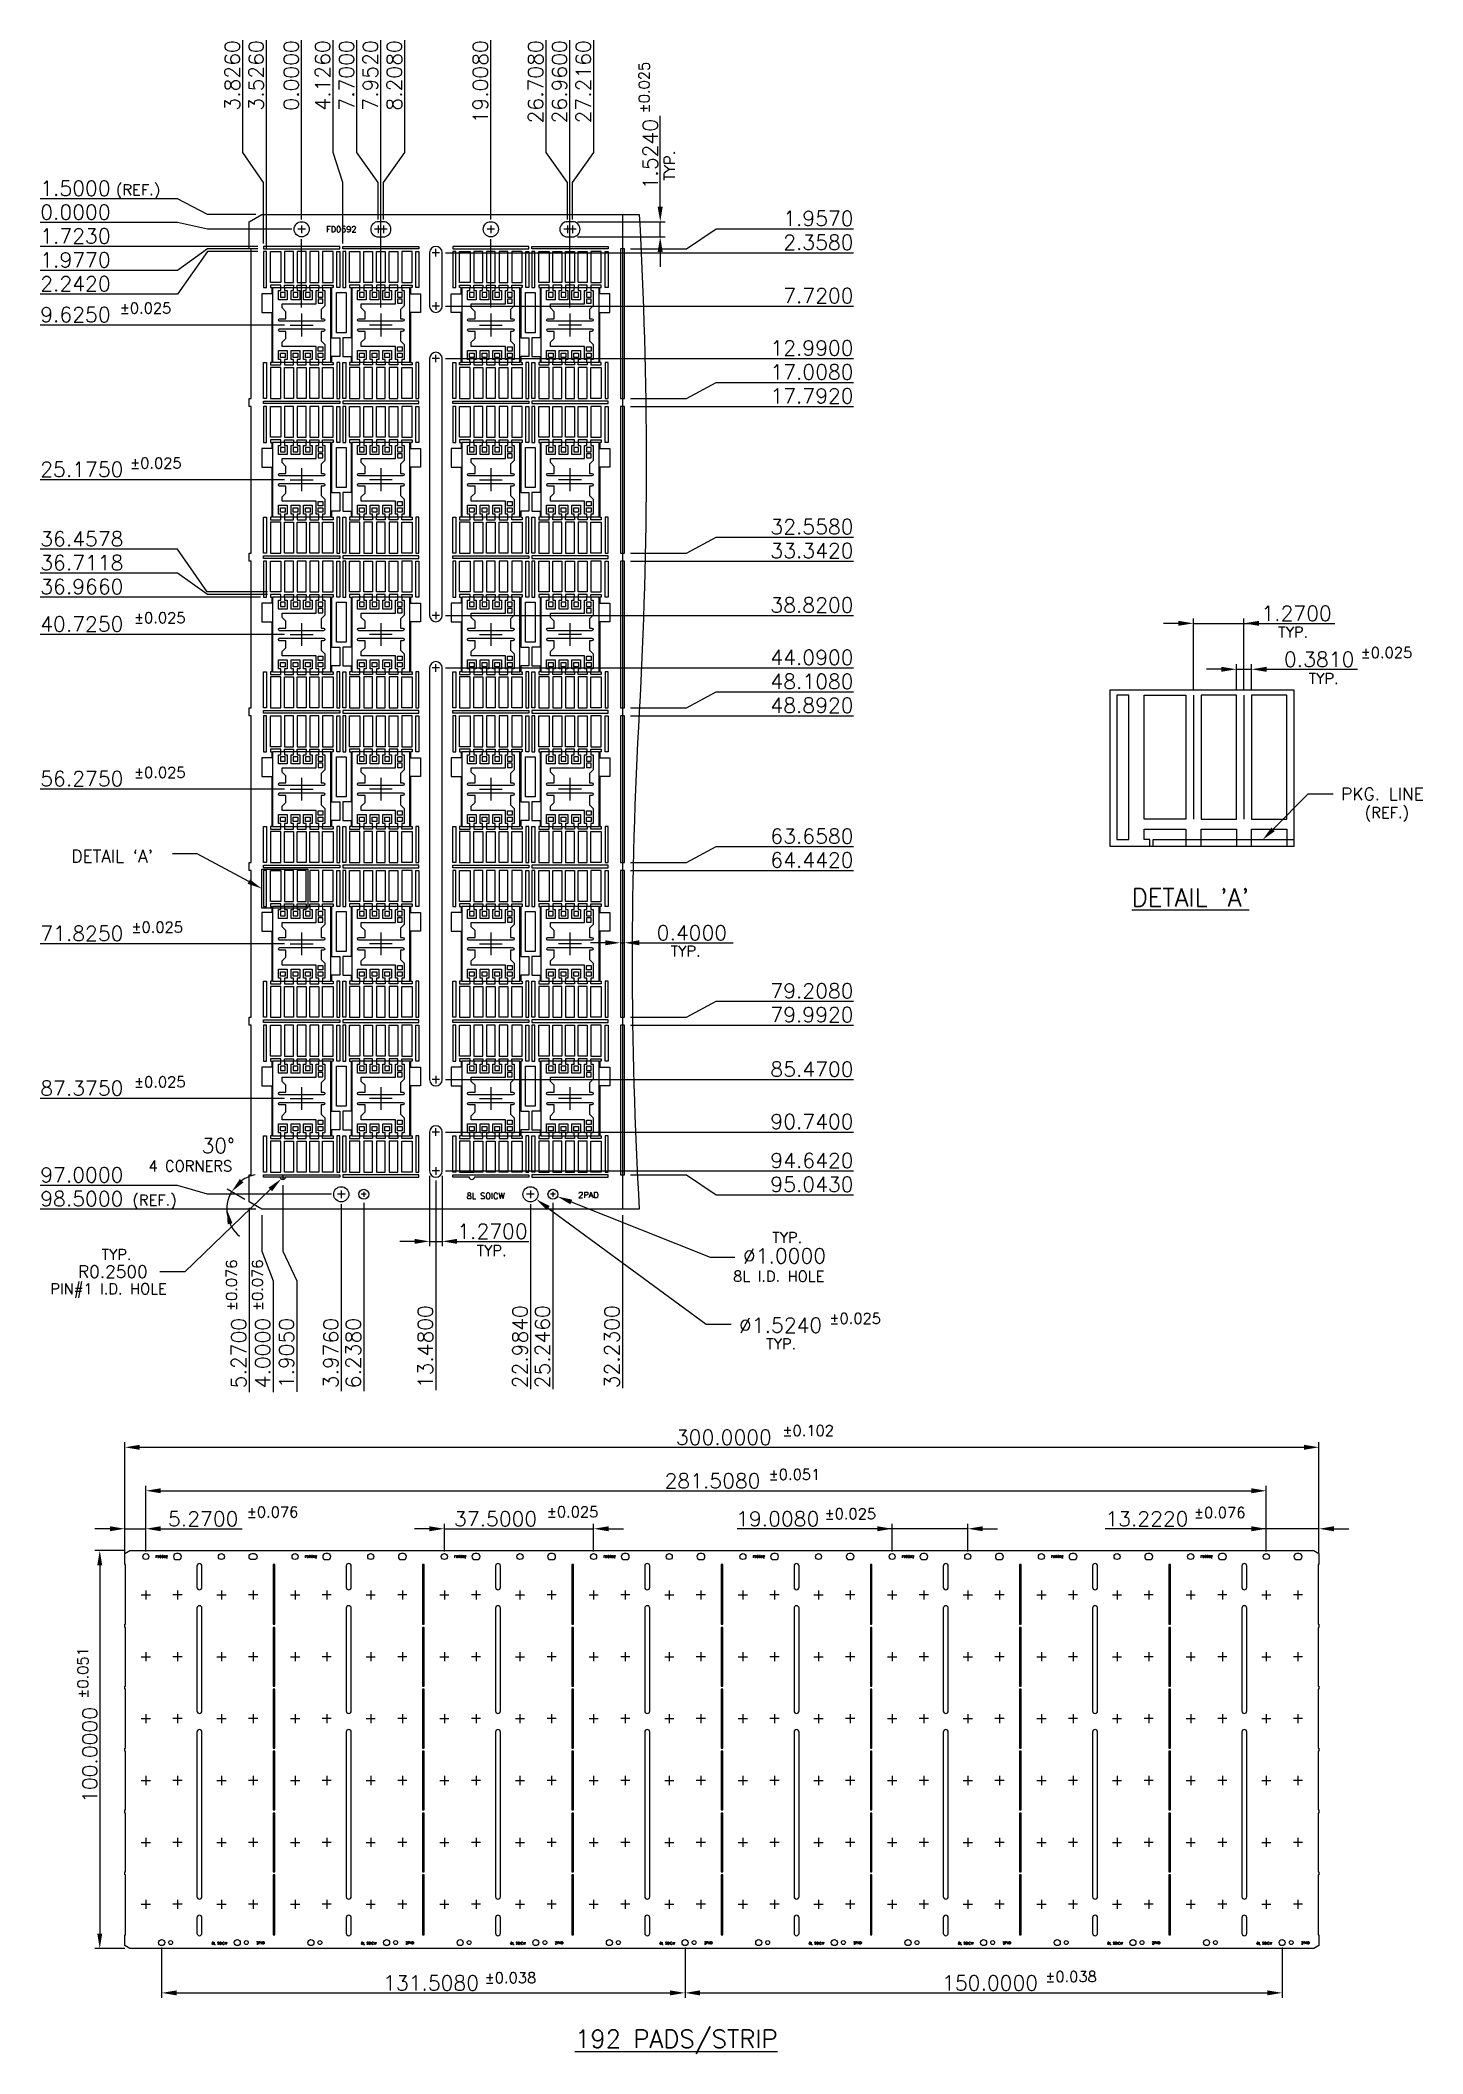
# Model space of a CAD drawing. Extents: x 13 to 152, y 24 to 226.
import ezdxf
from ezdxf.enums import TextEntityAlignment as Align
from ezdxf.lldxf.tags import DXFTag

# ---------------------------------------------------------------- set-up
doc = ezdxf.new("R2010")
doc.units = 0
for name, color, linetype in [('CEN', 2, 'CENTER'), ('COIN-LINE', 4, 'Continuous'), ('DIM', 7, 'Continuous'), ('LF-LINE', 1, 'Continuous'), ('PKG-OUT', 3, 'HIDDEN')]:
    doc.layers.add(name, color=color, linetype=linetype)
doc.styles.add('5.0-8.0 UNIT', font='SIMPLEX.shx', dxfattribs={"height": 0.15})
doc.styles.add('75_100   LAYOUT', font='SIMPLEX.shx', dxfattribs={"height": 1.5})
doc.styles.add('ROMANS', font='romans')
doc.styles.get("Standard").update_dxf_attribs({"font": 'simplex.shx', "height": 2.5})
tags = doc.linetypes.add('CENTER', pattern=[2, 1.25, -0.25, 0.25, -0.25]).pattern_tags.tags
tags[10:11] = [DXFTag(74, 4), DXFTag(75, 0), DXFTag(340, '0'), DXFTag(46, 1.0), DXFTag(50, 0.0), DXFTag(44, 0.0), DXFTag(45, 0.0)]
tags[8:9] = [DXFTag(74, 4), DXFTag(75, 0), DXFTag(340, '0'), DXFTag(46, 1.0), DXFTag(50, 0.0), DXFTag(44, 0.0), DXFTag(45, 0.0)]
tags[6:7] = [DXFTag(74, 4), DXFTag(75, 0), DXFTag(340, '0'), DXFTag(46, 1.0), DXFTag(50, 0.0), DXFTag(44, 0.0), DXFTag(45, 0.0)]
tags[4:5] = [DXFTag(74, 4), DXFTag(75, 0), DXFTag(340, '0'), DXFTag(46, 1.0), DXFTag(50, 0.0), DXFTag(44, 0.0), DXFTag(45, 0.0)]
tags = doc.linetypes.add('HIDDEN', pattern=[0.375, 0.25, -0.125]).pattern_tags.tags
tags[6:7] = [DXFTag(74, 4), DXFTag(75, 0), DXFTag(340, '0'), DXFTag(46, 1.0), DXFTag(50, 0.0), DXFTag(44, 0.0), DXFTag(45, 0.0)]
tags[4:5] = [DXFTag(74, 4), DXFTag(75, 0), DXFTag(340, '0'), DXFTag(46, 1.0), DXFTag(50, 0.0), DXFTag(44, 0.0), DXFTag(45, 0.0)]

msp = doc.modelspace()

# ---------------------------------------------------------------- texts
at = {"layer": 'DIM', "style": '75_100   LAYOUT'}
for s, p in [('3.8260', (32.81, 225.96)), ('3.5260', (35.21, 225.96)), ('0.0000', (38.73, 225.96)), ('4.1260', (41.89, 225.96)), ('7.7000', (44.29, 225.96)), ('7.9520', (46.69, 225.96)), ('8.2080', (49.09, 225.96)), ('19.0080', (57.74, 225.96)), ('26.7080', (63.29, 225.96)), ('26.9600', (65.69, 225.96)), ('27.2160', (68.09, 225.96))]:
    msp.add_text(s, height=1.5, rotation=90, dxfattribs=at).set_placement(p, align=Align.RIGHT)
at = {"layer": 'DIM'}
for s, height, style, p in [('±0.025', 1.08, '5.0-8.0 UNIT', (73.99, 218.61)), ('1.5240', 1.5, '75_100   LAYOUT', (74.81, 210.97)), ('TYP.', 1.08, '5.0-8.0 UNIT', (76.53, 211.86)), ('±0.076', 1.08, '5.0-8.0 UNIT', (32.52, 98.22)), ('±0.076', 1.08, '5.0-8.0 UNIT', (35.12, 98.22)), ('5.2700', 1.5, '75_100   LAYOUT', (33.46, 90.46)), ('4.0000', 1.5, '75_100   LAYOUT', (35.86, 90.46)), ('1.9050', 1.5, '75_100   LAYOUT', (38.26, 90.46)), ('3.9760', 1.5, '75_100   LAYOUT', (42.71, 90.46)), ('6.2380', 1.5, '75_100   LAYOUT', (44.97, 90.46)), ('13.4800', 1.5, '75_100   LAYOUT', (52.21, 90.46)), ('22.9840', 1.5, '75_100   LAYOUT', (61.72, 90.46)), ('25.2460', 1.5, '75_100   LAYOUT', (63.98, 90.46)), ('32.2300', 1.5, '75_100   LAYOUT', (70.96, 90.46)), ('±0.051', 1.08, '5.0-8.0 UNIT', (17.58, 59.26)), ('100.0000', 1.5, '75_100   LAYOUT', (18.49, 48.78))]:
    msp.add_text(s, height=height, rotation=90, dxfattribs=dict(at, style=style)).set_placement(p)
for s, height, style, p in [('1.5000', 1.5, '75_100   LAYOUT', (12.76, 210.33)), ('(REF.)', 1.08, '5.0-8.0 UNIT', (20.37, 210.39)), ('0.0000', 1.5, '75_100   LAYOUT', (12.76, 207.93)), ('1.7230', 1.5, '75_100   LAYOUT', (12.76, 205.53)), ('1.9770', 1.5, '75_100   LAYOUT', (12.76, 203.13)), ('2.2420', 1.5, '75_100   LAYOUT', (12.76, 200.73)), ('9.6250', 1.5, '75_100   LAYOUT', (12.76, 197.63)), ('±0.025', 1.08, '5.0-8.0 UNIT', (20.75, 198.5)), ('25.1750', 1.5, '75_100   LAYOUT', (12.76, 182.08)), ('±0.025', 1.08, '5.0-8.0 UNIT', (21.79, 182.92)), ('36.4578', 1.5, '75_100   LAYOUT', (12.76, 175.09)), ('36.7118', 1.5, '75_100   LAYOUT', (12.76, 172.69)), ('36.9660', 1.5, '75_100   LAYOUT', (12.76, 170.29)), ('40.7250', 1.5, '75_100   LAYOUT', (12.76, 166.53)), ('±0.025', 1.08, '5.0-8.0 UNIT', (22.18, 167.37)), ('1.2700', 1.5, '75_100   LAYOUT', (135.47, 167.6)), ('TYP.', 1.08, '5.0-8.0 UNIT', (137.16, 165.93)), ('0.3810', 1.5, '75_100   LAYOUT', (137.74, 162.98)), ('±0.025', 1.08, '5.0-8.0 UNIT', (145.45, 163.87)), ('TYP.', 1.08, '5.0-8.0 UNIT', (140.23, 161.26)), ('56.2750', 1.5, '75_100   LAYOUT', (12.76, 150.98)), ('±0.025', 1.08, '5.0-8.0 UNIT', (22.18, 151.82)), ('PKG. LINE', 1.25, '75_100   LAYOUT', (143.49, 149.57)), ('(REF.)', 1.08, '5.0-8.0 UNIT', (145.86, 147.78)), ("DETAIL `A'", 1.25, '75_100   LAYOUT', (15.89, 143.32)), ('71.8250', 1.5, '75_100   LAYOUT', (12.76, 135.43)), ('±0.025', 1.08, '5.0-8.0 UNIT', (21.92, 136.27)), ('0.4000', 1.5, '75_100   LAYOUT', (74.71, 135.49)), ('TYP.', 1.08, '5.0-8.0 UNIT', (76.12, 133.87)), ('±0.025', 1.08, '5.0-8.0 UNIT', (22.18, 120.72)), ('87.3750', 1.5, '75_100   LAYOUT', (12.76, 119.88)), ('30%%D', 1.5, '75_100   LAYOUT', (28.97, 114.09)), ('4 CORNERS', 1.08, '5.0-8.0 UNIT', (23.63, 112.26)), ('97.0000', 1.5, '75_100   LAYOUT', (12.76, 111.16)), ('98.5000', 1.5, '75_100   LAYOUT', (12.76, 108.76)), ('(REF.)', 1.08, '5.0-8.0 UNIT', (22.02, 108.83)), ('1.2700', 1.5, '75_100   LAYOUT', (54.67, 105.48)), ('TYP.', 1.08, '5.0-8.0 UNIT', (86.32, 105.07)), ('TYP.', 1.08, '5.0-8.0 UNIT', (18.92, 103.37)), ('TYP.', 1.08, '5.0-8.0 UNIT', (56.62, 103.75)), ('∅1.0000', 1.5, '75_100   LAYOUT', (83.37, 103.02)), ('PIN#1 I.D. HOLE', 1.08, '5.0-8.0 UNIT', (13.77, 99.92)), ('R0.2500', 1.25, '75_100   LAYOUT', (16.55, 101.56)), ('8L I.D. HOLE', 1.08, '5.0-8.0 UNIT', (82.39, 101.18)), ('±0.025', 1.08, '5.0-8.0 UNIT', (92.06, 96.94)), ('TYP.', 1.08, '5.0-8.0 UNIT', (85.71, 94.38)), ('300.0000', 1.5, '75_100   LAYOUT', (76.64, 84.78)), ('±0.102', 1.08, '5.0-8.0 UNIT', (87.34, 85.67)), ('281.5080', 1.5, '75_100   LAYOUT', (75.5, 80.41)), ('±0.051', 1.08, '5.0-8.0 UNIT', (85.96, 81.26)), ('5.2700', 1.5, '75_100   LAYOUT', (25.6, 76.59)), ('±0.076', 1.08, '5.0-8.0 UNIT', (33.51, 77.48)), ('37.5000', 1.5, '75_100   LAYOUT', (54.34, 76.59)), ('±0.025', 1.08, '5.0-8.0 UNIT', (63.66, 77.5)), ('19.0080', 1.5, '75_100   LAYOUT', (82.69, 76.59)), ('±0.025', 1.08, '5.0-8.0 UNIT', (91.57, 77.31)), ('13.2220', 1.5, '75_100   LAYOUT', (119.79, 76.59)), ('±0.076', 1.08, '5.0-8.0 UNIT', (128.69, 77.43)), ('131.5080', 1.5, '75_100   LAYOUT', (47.21, 29.94)), ('±0.038', 1.08, '5.0-8.0 UNIT', (57.42, 30.67)), ('150.0000', 1.5, '75_100   LAYOUT', (103.39, 29.94)), ('±0.038', 1.08, '5.0-8.0 UNIT', (113.75, 30.79))]:
    msp.add_text(s, height=height, dxfattribs=dict(at, style=style)).set_placement(p)
at = {"layer": 'DIM', "style": '75_100   LAYOUT'}
for s, p in [('1.9570', (94.49, 207.3)), ('2.3580', (94.49, 204.9)), ('7.7200', (94.49, 199.54)), ('12.9900', (94.49, 194.27)), ('17.0080', (94.49, 191.86)), ('17.7920', (94.49, 189.46)), ('32.5580', (94.49, 176.31)), ('33.3420', (94.49, 173.91)), ('38.8200', (94.49, 168.44)), ('44.0900', (94.49, 163.17)), ('48.1080', (94.49, 160.76)), ('48.8920', (94.49, 158.36)), ('63.6580', (94.49, 145.21)), ('64.4420', (94.49, 142.81)), ('79.2080', (94.49, 129.66)), ('79.9920', (94.49, 127.26)), ('85.4700', (94.49, 121.79)), ('90.7400', (94.49, 116.52)), ('94.6420', (94.49, 112.61)), ('95.0430', (94.49, 110.21))]:
    msp.add_text(s, height=1.5, dxfattribs=at).set_placement(p, align=Align.RIGHT)
at = {"layer": 'DIM', "insert": (82.98, 97.55), "char_height": 1.5, "attachment_point": 1, "style": '75_100   LAYOUT'}
msp.add_mtext('%%C1.5240', dxfattribs=at)
at = {"layer": 'LF-LINE', "lineweight": 0, "char_height": 1.8, "attachment_point": 5}
for s, insert in [("{\\LDETAIL 'A'}", (128.34, 139.8)), ('{\\L192 PADS/STRIP}', (76.68, 24.77))]:
    msp.add_mtext(s, dxfattribs=dict(at, insert=insert))
at = {"layer": 'PKG-OUT', "lineweight": 0, "style": 'ROMANS'}
for height, p in [(0.6, (43.01, 206.96)), (0.24, (24.96, 73.55)), (0.24, (39.96, 73.55)), (0.24, (54.96, 73.55)), (0.24, (69.96, 73.55)), (0.24, (84.96, 73.55)), (0.24, (99.96, 73.55)), (0.24, (114.96, 73.55)), (0.24, (129.96, 73.55))]:
    msp.add_text('FD0692', height=height, rotation=0, dxfattribs=at).set_placement(p, align=Align.MIDDLE_CENTER)
for s, height, p in [('8L SOICW', 0.6, (55.61, 109.49)), ('2PAD', 0.6, (66.82, 109.59)), ('8L SOICW', 0.24, (30, 34.56)), ('2PAD', 0.24, (34.48, 34.6)), ('8L SOICW', 0.24, (45, 34.56)), ('2PAD', 0.24, (49.48, 34.6)), ('8L SOICW', 0.24, (60, 34.56)), ('2PAD', 0.24, (64.48, 34.6)), ('8L SOICW', 0.24, (75, 34.56)), ('2PAD', 0.24, (79.48, 34.6)), ('8L SOICW', 0.24, (90, 34.56)), ('2PAD', 0.24, (94.48, 34.6)), ('8L SOICW', 0.24, (105, 34.56)), ('2PAD', 0.24, (109.48, 34.6)), ('8L SOICW', 0.24, (120, 34.56)), ('2PAD', 0.24, (124.48, 34.6)), ('8L SOICW', 0.24, (135, 34.56)), ('2PAD', 0.24, (139.48, 34.6))]:
    msp.add_text(s, height=height, rotation=0, dxfattribs=at).set_placement(p)

# ---------------------------------------------------------------- blocks, each defined once
blk = doc.blocks.new('A$C694c3807')
at = {"lineweight": 0}
for points in [[(2.1, 4.13), (2.1, 3.84), (2.34, 3.84), (2.34, 2.32), (1.97, 1.95), (1.97, 1.02), (2.21, 1.02, -1), (2.21, 0.76), (-2.21, 0.76, -1), (-2.21, 1.02), (-1.59, 1.02), (-1.59, 1.72), (-1.97, 2.1), (-1.97, 2.52), (1.47, 2.52), (1.47, 3.84), (1.71, 3.84), (1.71, 4.13)], [(1.71, -3.36), (1.71, -3.07), (1.47, -3.07), (1.47, -1.76), (-1.97, -1.76), (-1.97, -1.34), (-1.59, -0.96), (-1.59, -0.25), (-2.21, -0.25, -1), (-2.21, 0), (2.21, 0, -1), (2.21, -0.25), (1.97, -0.25), (1.97, -1.19), (2.34, -1.56), (2.34, -3.07), (2.1, -3.07), (2.1, -3.36)]]:
    blk.add_lwpolyline(points, format="xyb", dxfattribs=at)
for points in [[(-1.71, 4.13), (-1.71, 3.84), (-1.47, 3.84), (-1.47, 2.92), (-2.34, 2.92), (-2.34, 3.84), (-2.1, 3.84), (-2.1, 4.13)], [(-0.44, 4.13), (-0.44, 3.84), (-0.2, 3.84), (-0.2, 2.92), (-1.07, 2.92), (-1.07, 3.84), (-0.83, 3.84), (-0.83, 4.13)], [(0.83, 4.13), (0.83, 3.84), (1.07, 3.84), (1.07, 2.92), (0.2, 2.92), (0.2, 3.84), (0.44, 3.84), (0.44, 4.13)], [(-2.1, -3.36), (-2.1, -3.07), (-2.34, -3.07), (-2.34, -2.16), (-1.47, -2.16), (-1.47, -3.07), (-1.71, -3.07), (-1.71, -3.36)], [(-0.83, -3.36), (-0.83, -3.07), (-1.07, -3.07), (-1.07, -2.16), (-0.2, -2.16), (-0.2, -3.07), (-0.44, -3.07), (-0.44, -3.36)], [(0.44, -3.36), (0.44, -3.07), (0.2, -3.07), (0.2, -2.16), (1.07, -2.16), (1.07, -3.07), (0.83, -3.07), (0.83, -3.36)]]:
    blk.add_lwpolyline(points, dxfattribs=at)
for points in [[(-2.14, 3.2), (-1.67, 3.2), (-1.67, 3.64), (-2.14, 3.64)], [(-0.87, 3.2), (-0.4, 3.2), (-0.4, 3.64), (-0.87, 3.64)], [(0.4, 3.2), (0.87, 3.2), (0.87, 3.64), (0.4, 3.64)], [(1.67, 3.2), (2.14, 3.2), (2.14, 3.64), (1.67, 3.64)], [(1.67, 2.57), (2.14, 2.57), (2.14, 3), (1.67, 3)], [(1.67, -1.8), (2.14, -1.8), (2.14, -2.24), (1.67, -2.24)], [(-2.14, -2.44), (-1.67, -2.44), (-1.67, -2.87), (-2.14, -2.87)], [(-0.87, -2.44), (-0.4, -2.44), (-0.4, -2.87), (-0.87, -2.87)], [(0.4, -2.44), (0.87, -2.44), (0.87, -2.87), (0.4, -2.87)], [(1.67, -2.44), (2.14, -2.44), (2.14, -2.87), (1.67, -2.87)]]:
    blk.add_lwpolyline(points, close=True)
at = {"layer": 'PKG-OUT'}
blk.add_lwpolyline([(2.92, -3.36), (2.92, 4.13), (-2.92, 4.13), (-2.92, -3.36)], close=True, dxfattribs=at)

# ---------------------------------------------------------------- linework, layer by layer
at = {"lineweight": 0}
for points in [[(36.94, 201.08), (36.94, 201.34), (35.89, 201.34), (35.89, 201.09), (36.04, 201.09), (36.04, 200.48), (35.04, 200.48), (35.04, 198.6), (36.04, 198.6), (36.04, 197.21), (36.04, 197.21), (36.04, 193.57), (35.89, 193.57), (35.89, 193.32), (36.94, 193.32), (36.94, 193.59)], [(37.32, 201.08), (37.32, 201.34), (38.21, 201.34), (38.21, 201.08)], [(38.59, 201.08), (38.59, 201.34), (39.48, 201.34), (39.48, 201.08)], [(39.86, 201.08), (39.86, 201.34), (40.75, 201.34), (40.75, 201.08)], [(41.13, 201.08), (41.13, 201.34), (42.18, 201.34), (42.18, 201.09), (42.03, 201.09), (42.03, 201.09), (42.03, 196.06), (42.86, 196.06), (42.86, 194.18), (42.03, 194.18), (42.03, 193.57), (42.18, 193.57), (42.18, 193.32), (41.13, 193.32), (41.13, 193.59)], [(44.89, 201.08), (44.89, 201.34), (43.84, 201.34), (43.84, 201.09), (43.99, 201.09), (43.99, 201.09), (43.99, 196.06), (43.16, 196.06), (43.16, 194.18), (43.99, 194.18), (43.99, 193.57), (43.84, 193.57), (43.84, 193.32), (44.89, 193.32), (44.89, 193.59)], [(46.16, 201.08), (46.16, 201.34), (45.27, 201.34), (45.27, 201.08)], [(47.43, 201.08), (47.43, 201.34), (46.54, 201.34), (46.54, 201.08)], [(48.7, 201.08), (48.7, 201.34), (47.81, 201.34), (47.81, 201.08)], [(49.08, 201.08), (49.08, 201.34), (50.13, 201.34), (50.13, 201.09), (49.98, 201.09), (49.98, 200.48), (50.98, 200.48), (50.98, 198.6), (49.98, 198.6), (49.98, 193.57), (50.13, 193.57), (50.13, 193.32), (49.08, 193.32), (49.08, 193.59)], [(55.95, 193.59), (55.95, 193.32), (54.9, 193.32), (54.9, 193.57), (55.05, 193.57), (55.05, 197.19), (55.05, 197.19), (55.05, 198.6), (54.05, 198.6), (54.05, 200.48), (55.05, 200.48), (55.05, 201.09), (54.9, 201.09), (54.9, 201.34), (55.95, 201.34), (55.95, 201.08)], [(56.33, 201.08), (56.33, 201.34), (57.22, 201.34), (57.22, 201.08)], [(57.6, 201.08), (57.6, 201.34), (58.49, 201.34), (58.49, 201.08)], [(58.87, 201.08), (58.87, 201.34), (59.76, 201.34), (59.76, 201.08)], [(60.14, 201.08), (60.14, 201.34), (61.19, 201.34), (61.19, 201.09), (61.04, 201.09), (61.04, 201.09), (61.04, 196.06), (61.87, 196.06), (61.87, 194.18), (61.04, 194.18), (61.04, 193.57), (61.19, 193.57), (61.19, 193.32), (60.14, 193.32), (60.14, 193.59)], [(63.9, 201.08), (63.9, 201.34), (62.85, 201.34), (62.85, 201.09), (63, 201.09), (63, 201.09), (63, 196.06), (62.17, 196.06), (62.17, 194.18), (63, 194.18), (63, 193.57), (62.85, 193.57), (62.85, 193.32), (63.9, 193.32), (63.9, 193.59)], [(65.17, 201.08), (65.17, 201.34), (64.28, 201.34), (64.28, 201.08)], [(66.44, 201.08), (66.44, 201.34), (65.55, 201.34), (65.55, 201.08)], [(67.71, 201.08), (67.71, 201.34), (66.82, 201.34), (66.82, 201.08)], [(68.09, 193.59), (68.09, 193.32), (69.14, 193.32), (69.14, 193.57), (68.99, 193.57), (68.99, 197.19), (68.99, 197.19), (68.99, 198.6), (69.99, 198.6), (69.99, 200.48), (68.99, 200.48), (68.99, 201.09), (69.14, 201.09), (69.14, 201.34), (68.09, 201.34), (68.09, 201.08)], [(37.32, 193.59), (37.32, 193.32), (38.21, 193.32), (38.21, 193.59)], [(38.59, 193.59), (38.59, 193.32), (39.48, 193.32), (39.48, 193.59)], [(39.86, 193.59), (39.86, 193.32), (40.75, 193.32), (40.75, 193.59)], [(46.16, 193.59), (46.16, 193.32), (45.27, 193.32), (45.27, 193.59)], [(47.43, 193.59), (47.43, 193.32), (46.54, 193.32), (46.54, 193.59)], [(48.7, 193.59), (48.7, 193.32), (47.81, 193.32), (47.81, 193.59)], [(56.33, 193.59), (56.33, 193.32), (57.22, 193.32), (57.22, 193.59)], [(57.6, 193.59), (57.6, 193.32), (58.49, 193.32), (58.49, 193.59)], [(58.87, 193.59), (58.87, 193.32), (59.76, 193.32), (59.76, 193.59)], [(65.17, 193.59), (65.17, 193.32), (64.28, 193.32), (64.28, 193.59)], [(66.44, 193.59), (66.44, 193.32), (65.55, 193.32), (65.55, 193.59)], [(67.71, 193.59), (67.71, 193.32), (66.82, 193.32), (66.82, 193.59)], [(36.94, 185.53), (36.94, 185.79), (35.89, 185.79), (35.89, 185.54), (36.04, 185.54), (36.04, 184.93), (35.04, 184.93), (35.04, 183.05), (36.04, 183.05), (36.04, 181.64), (36.04, 181.64), (36.04, 178.02), (35.89, 178.02), (35.89, 177.77), (36.94, 177.77), (36.94, 178.04)], [(37.32, 185.53), (37.32, 185.79), (38.21, 185.79), (38.21, 185.53)], [(38.59, 185.53), (38.59, 185.79), (39.48, 185.79), (39.48, 185.53)], [(39.86, 185.53), (39.86, 185.79), (40.75, 185.79), (40.75, 185.53)], [(41.13, 185.53), (41.13, 185.79), (42.18, 185.79), (42.18, 185.54), (42.03, 185.54), (42.03, 185.54), (42.03, 180.51), (42.86, 180.51), (42.86, 178.63), (42.03, 178.63), (42.03, 178.02), (42.18, 178.02), (42.18, 177.77), (41.13, 177.77), (41.13, 178.04)], [(44.89, 185.53), (44.89, 185.79), (43.84, 185.79), (43.84, 185.54), (43.99, 185.54), (43.99, 185.54), (43.99, 180.51), (43.16, 180.51), (43.16, 178.63), (43.99, 178.63), (43.99, 178.02), (43.84, 178.02), (43.84, 177.77), (44.89, 177.77), (44.89, 178.04)], [(46.16, 185.53), (46.16, 185.79), (45.27, 185.79), (45.27, 185.53)], [(47.43, 185.53), (47.43, 185.79), (46.54, 185.79), (46.54, 185.53)], [(48.7, 185.53), (48.7, 185.79), (47.81, 185.79), (47.81, 185.53)], [(49.08, 185.53), (49.08, 185.79), (50.13, 185.79), (50.13, 185.54), (49.98, 185.54), (49.98, 184.93), (50.98, 184.93), (50.98, 183.05), (49.98, 183.05), (49.98, 181.64), (49.98, 181.64), (49.98, 178.02), (50.13, 178.02), (50.13, 177.77), (49.08, 177.77), (49.08, 178.04)], [(55.95, 185.53), (55.95, 185.79), (54.9, 185.79), (54.9, 185.54), (55.05, 185.54), (55.05, 184.93), (54.05, 184.93), (54.05, 183.05), (55.05, 183.05), (55.05, 181.64), (55.05, 181.64), (55.05, 178.02), (54.9, 178.02), (54.9, 177.77), (55.95, 177.77), (55.95, 178.04)], [(56.33, 185.53), (56.33, 185.79), (57.22, 185.79), (57.22, 185.53)], [(57.6, 185.53), (57.6, 185.79), (58.49, 185.79), (58.49, 185.53)], [(58.87, 185.53), (58.87, 185.79), (59.76, 185.79), (59.76, 185.53)], [(60.14, 185.53), (60.14, 185.79), (61.19, 185.79), (61.19, 185.54), (61.04, 185.54), (61.04, 185.54), (61.04, 180.51), (61.87, 180.51), (61.87, 178.63), (61.04, 178.63), (61.04, 178.02), (61.19, 178.02), (61.19, 177.77), (60.14, 177.77), (60.14, 178.04)], [(63.9, 185.53), (63.9, 185.79), (62.85, 185.79), (62.85, 185.54), (63, 185.54), (63, 185.54), (63, 180.51), (62.17, 180.51), (62.17, 178.63), (63, 178.63), (63, 178.02), (62.85, 178.02), (62.85, 177.77), (63.9, 177.77), (63.9, 178.04)], [(65.17, 185.53), (65.17, 185.79), (64.28, 185.79), (64.28, 185.53)], [(66.44, 185.53), (66.44, 185.79), (65.55, 185.79), (65.55, 185.53)], [(67.71, 185.53), (67.71, 185.79), (66.82, 185.79), (66.82, 185.53)], [(68.09, 185.53), (68.09, 185.79), (69.14, 185.79), (69.14, 185.54), (68.99, 185.54), (68.99, 184.93), (69.99, 184.93), (69.99, 183.05), (68.99, 183.05), (68.99, 181.64), (68.99, 181.64), (68.99, 178.02), (69.14, 178.02), (69.14, 177.77), (68.09, 177.77), (68.09, 178.04)], [(37.32, 178.04), (37.32, 177.77), (38.21, 177.77), (38.21, 178.04)], [(38.59, 178.04), (38.59, 177.77), (39.48, 177.77), (39.48, 178.04)], [(39.86, 178.04), (39.86, 177.77), (40.75, 177.77), (40.75, 178.04)], [(46.16, 178.04), (46.16, 177.77), (45.27, 177.77), (45.27, 178.04)], [(47.43, 178.04), (47.43, 177.77), (46.54, 177.77), (46.54, 178.04)], [(48.7, 178.04), (48.7, 177.77), (47.81, 177.77), (47.81, 178.04)], [(56.33, 178.04), (56.33, 177.77), (57.22, 177.77), (57.22, 178.04)], [(57.6, 178.04), (57.6, 177.77), (58.49, 177.77), (58.49, 178.04)], [(58.87, 178.04), (58.87, 177.77), (59.76, 177.77), (59.76, 178.04)], [(65.17, 178.04), (65.17, 177.77), (64.28, 177.77), (64.28, 178.04)], [(66.44, 178.04), (66.44, 177.77), (65.55, 177.77), (65.55, 178.04)], [(67.71, 178.04), (67.71, 177.77), (66.82, 177.77), (66.82, 178.04)], [(36.94, 169.98), (36.94, 170.24), (35.89, 170.24), (35.89, 169.99), (36.04, 169.99), (36.04, 169.38), (35.04, 169.38), (35.04, 167.5), (36.04, 167.5), (36.04, 166.11), (36.04, 166.11), (36.04, 162.47), (35.89, 162.47), (35.89, 162.22), (36.94, 162.22), (36.94, 162.49)], [(37.32, 169.98), (37.32, 170.24), (38.21, 170.24), (38.21, 169.98)], [(38.59, 169.98), (38.59, 170.24), (39.48, 170.24), (39.48, 169.98)], [(39.86, 169.98), (39.86, 170.24), (40.75, 170.24), (40.75, 169.98)], [(41.13, 169.98), (41.13, 170.24), (42.18, 170.24), (42.18, 169.99), (42.03, 169.99), (42.03, 169.99), (42.03, 164.96), (42.86, 164.96), (42.86, 163.08), (42.03, 163.08), (42.03, 162.47), (42.18, 162.47), (42.18, 162.22), (41.13, 162.22), (41.13, 162.49)], [(44.89, 169.98), (44.89, 170.24), (43.84, 170.24), (43.84, 169.99), (43.99, 169.99), (43.99, 169.99), (43.99, 164.96), (43.16, 164.96), (43.16, 163.08), (43.99, 163.08), (43.99, 162.47), (43.84, 162.47), (43.84, 162.22), (44.89, 162.22), (44.89, 162.49)], [(46.16, 169.98), (46.16, 170.24), (45.27, 170.24), (45.27, 169.98)], [(47.43, 169.98), (47.43, 170.24), (46.54, 170.24), (46.54, 169.98)], [(48.7, 169.98), (48.7, 170.24), (47.81, 170.24), (47.81, 169.98)], [(49.08, 169.98), (49.08, 170.24), (50.13, 170.24), (50.13, 169.99), (49.98, 169.99), (49.98, 169.38), (50.98, 169.38), (50.98, 167.5), (49.98, 167.5), (49.98, 166.09), (49.98, 166.09), (49.98, 162.47), (50.13, 162.47), (50.13, 162.22), (49.08, 162.22), (49.08, 162.49)], [(55.95, 169.98), (55.95, 170.24), (54.9, 170.24), (54.9, 169.99), (55.05, 169.99), (55.05, 169.38), (54.05, 169.38), (54.05, 167.5), (55.05, 167.5), (55.05, 166.09), (55.05, 166.09), (55.05, 162.47), (54.9, 162.47), (54.9, 162.22), (55.95, 162.22), (55.95, 162.49)], [(56.33, 169.98), (56.33, 170.24), (57.22, 170.24), (57.22, 169.98)], [(57.6, 169.98), (57.6, 170.24), (58.49, 170.24), (58.49, 169.98)], [(58.87, 169.98), (58.87, 170.24), (59.76, 170.24), (59.76, 169.98)], [(60.14, 169.98), (60.14, 170.24), (61.19, 170.24), (61.19, 169.99), (61.04, 169.99), (61.04, 169.99), (61.04, 164.96), (61.87, 164.96), (61.87, 163.08), (61.04, 163.08), (61.04, 162.47), (61.19, 162.47), (61.19, 162.22), (60.14, 162.22), (60.14, 162.49)], [(63.9, 169.98), (63.9, 170.24), (62.85, 170.24), (62.85, 169.99), (63, 169.99), (63, 169.99), (63, 164.96), (62.17, 164.96), (62.17, 163.08), (63, 163.08), (63, 162.47), (62.85, 162.47), (62.85, 162.22), (63.9, 162.22), (63.9, 162.49)], [(65.17, 169.98), (65.17, 170.24), (64.28, 170.24), (64.28, 169.98)], [(66.44, 169.98), (66.44, 170.24), (65.55, 170.24), (65.55, 169.98)], [(67.71, 169.98), (67.71, 170.24), (66.82, 170.24), (66.82, 169.98)], [(68.09, 169.98), (68.09, 170.24), (69.14, 170.24), (69.14, 169.99), (68.99, 169.99), (68.99, 169.38), (69.99, 169.38), (69.99, 167.5), (68.99, 167.5), (68.99, 166.09), (68.99, 166.09), (68.99, 162.47), (69.14, 162.47), (69.14, 162.22), (68.09, 162.22), (68.09, 162.49)], [(37.32, 162.49), (37.32, 162.22), (38.21, 162.22), (38.21, 162.49)], [(38.59, 162.49), (38.59, 162.22), (39.48, 162.22), (39.48, 162.49)], [(39.86, 162.49), (39.86, 162.22), (40.75, 162.22), (40.75, 162.49)], [(46.16, 162.49), (46.16, 162.22), (45.27, 162.22), (45.27, 162.49)], [(47.43, 162.49), (47.43, 162.22), (46.54, 162.22), (46.54, 162.49)], [(48.7, 162.49), (48.7, 162.22), (47.81, 162.22), (47.81, 162.49)], [(56.33, 162.49), (56.33, 162.22), (57.22, 162.22), (57.22, 162.49)], [(57.6, 162.49), (57.6, 162.22), (58.49, 162.22), (58.49, 162.49)], [(58.87, 162.49), (58.87, 162.22), (59.76, 162.22), (59.76, 162.49)], [(65.17, 162.49), (65.17, 162.22), (64.28, 162.22), (64.28, 162.49)], [(66.44, 162.49), (66.44, 162.22), (65.55, 162.22), (65.55, 162.49)], [(67.71, 162.49), (67.71, 162.22), (66.82, 162.22), (66.82, 162.49)], [(36.94, 154.43), (36.94, 154.69), (35.89, 154.69), (35.89, 154.44), (36.04, 154.44), (36.04, 153.83), (35.04, 153.83), (35.04, 151.95), (36.04, 151.95), (36.04, 150.54), (36.04, 150.54), (36.04, 146.92), (35.89, 146.92), (35.89, 146.67), (36.94, 146.67), (36.94, 146.94)], [(37.32, 154.43), (37.32, 154.69), (38.21, 154.69), (38.21, 154.43)], [(38.59, 154.43), (38.59, 154.69), (39.48, 154.69), (39.48, 154.43)], [(39.86, 154.43), (39.86, 154.69), (40.75, 154.69), (40.75, 154.43)], [(41.13, 154.43), (41.13, 154.69), (42.18, 154.69), (42.18, 154.44), (42.03, 154.44), (42.03, 154.44), (42.03, 149.41), (42.86, 149.41), (42.86, 147.53), (42.03, 147.53), (42.03, 146.92), (42.18, 146.92), (42.18, 146.67), (41.13, 146.67), (41.13, 146.94)], [(44.89, 154.43), (44.89, 154.69), (43.84, 154.69), (43.84, 154.44), (43.99, 154.44), (43.99, 154.44), (43.99, 149.41), (43.16, 149.41), (43.16, 147.53), (43.99, 147.53), (43.99, 146.92), (43.84, 146.92), (43.84, 146.67), (44.89, 146.67), (44.89, 146.94)], [(46.16, 154.43), (46.16, 154.69), (45.27, 154.69), (45.27, 154.43)], [(47.43, 154.43), (47.43, 154.69), (46.54, 154.69), (46.54, 154.43)], [(48.7, 154.43), (48.7, 154.69), (47.81, 154.69), (47.81, 154.43)], [(49.08, 154.43), (49.08, 154.69), (50.13, 154.69), (50.13, 154.44), (49.98, 154.44), (49.98, 153.83), (50.98, 153.83), (50.98, 151.95), (49.98, 151.95), (49.98, 150.54), (49.98, 150.54), (49.98, 146.92), (50.13, 146.92), (50.13, 146.67), (49.08, 146.67), (49.08, 146.94)], [(55.95, 154.43), (55.95, 154.69), (54.9, 154.69), (54.9, 154.44), (55.05, 154.44), (55.05, 153.83), (54.05, 153.83), (54.05, 151.95), (55.05, 151.95), (55.05, 150.54), (55.05, 150.54), (55.05, 146.92), (54.9, 146.92), (54.9, 146.67), (55.95, 146.67), (55.95, 146.94)], [(56.33, 154.43), (56.33, 154.69), (57.22, 154.69), (57.22, 154.43)], [(57.6, 154.43), (57.6, 154.69), (58.49, 154.69), (58.49, 154.43)], [(58.87, 154.43), (58.87, 154.69), (59.76, 154.69), (59.76, 154.43)], [(60.14, 154.43), (60.14, 154.69), (61.19, 154.69), (61.19, 154.44), (61.04, 154.44), (61.04, 154.44), (61.04, 149.41), (61.87, 149.41), (61.87, 147.53), (61.04, 147.53), (61.04, 146.92), (61.19, 146.92), (61.19, 146.67), (60.14, 146.67), (60.14, 146.94)], [(63.9, 154.43), (63.9, 154.69), (62.85, 154.69), (62.85, 154.44), (63, 154.44), (63, 154.44), (63, 149.41), (62.17, 149.41), (62.17, 147.53), (63, 147.53), (63, 146.92), (62.85, 146.92), (62.85, 146.67), (63.9, 146.67), (63.9, 146.94)], [(65.17, 154.43), (65.17, 154.69), (64.28, 154.69), (64.28, 154.43)], [(66.44, 154.43), (66.44, 154.69), (65.55, 154.69), (65.55, 154.43)], [(67.71, 154.43), (67.71, 154.69), (66.82, 154.69), (66.82, 154.43)], [(68.09, 154.43), (68.09, 154.69), (69.14, 154.69), (69.14, 154.44), (68.99, 154.44), (68.99, 153.83), (69.99, 153.83), (69.99, 151.95), (68.99, 151.95), (68.99, 150.54), (68.99, 150.54), (68.99, 146.92), (69.14, 146.92), (69.14, 146.67), (68.09, 146.67), (68.09, 146.94)], [(37.32, 146.94), (37.32, 146.67), (38.21, 146.67), (38.21, 146.94)], [(38.59, 146.94), (38.59, 146.67), (39.48, 146.67), (39.48, 146.94)], [(39.86, 146.94), (39.86, 146.67), (40.75, 146.67), (40.75, 146.94)], [(46.16, 146.94), (46.16, 146.67), (45.27, 146.67), (45.27, 146.94)], [(47.43, 146.94), (47.43, 146.67), (46.54, 146.67), (46.54, 146.94)], [(48.7, 146.94), (48.7, 146.67), (47.81, 146.67), (47.81, 146.94)], [(56.33, 146.94), (56.33, 146.67), (57.22, 146.67), (57.22, 146.94)], [(57.6, 146.94), (57.6, 146.67), (58.49, 146.67), (58.49, 146.94)], [(58.87, 146.94), (58.87, 146.67), (59.76, 146.67), (59.76, 146.94)], [(65.17, 146.94), (65.17, 146.67), (64.28, 146.67), (64.28, 146.94)], [(66.44, 146.94), (66.44, 146.67), (65.55, 146.67), (65.55, 146.94)], [(67.71, 146.94), (67.71, 146.67), (66.82, 146.67), (66.82, 146.94)], [(36.94, 138.88), (36.94, 139.14), (35.89, 139.14), (35.89, 138.89), (36.04, 138.89), (36.04, 138.28), (35.04, 138.28), (35.04, 136.4), (36.04, 136.4), (36.04, 134.99), (36.04, 134.99), (36.04, 131.37), (35.89, 131.37), (35.89, 131.12), (36.94, 131.12), (36.94, 131.39)], [(37.32, 138.88), (37.32, 139.14), (38.21, 139.14), (38.21, 138.88)], [(38.59, 138.88), (38.59, 139.14), (39.48, 139.14), (39.48, 138.88)], [(39.86, 138.88), (39.86, 139.14), (40.75, 139.14), (40.75, 138.88)], [(41.13, 138.88), (41.13, 139.14), (42.18, 139.14), (42.18, 138.89), (42.03, 138.89), (42.03, 138.89), (42.03, 133.86), (42.86, 133.86), (42.86, 131.98), (42.03, 131.98), (42.03, 131.37), (42.18, 131.37), (42.18, 131.12), (41.13, 131.12), (41.13, 131.39)], [(44.89, 138.88), (44.89, 139.14), (43.84, 139.14), (43.84, 138.89), (43.99, 138.89), (43.99, 138.89), (43.99, 133.86), (43.16, 133.86), (43.16, 131.98), (43.99, 131.98), (43.99, 131.37), (43.84, 131.37), (43.84, 131.12), (44.89, 131.12), (44.89, 131.39)], [(46.16, 138.88), (46.16, 139.14), (45.27, 139.14), (45.27, 138.88)], [(47.43, 138.88), (47.43, 139.14), (46.54, 139.14), (46.54, 138.88)], [(48.7, 138.88), (48.7, 139.14), (47.81, 139.14), (47.81, 138.88)], [(49.08, 138.88), (49.08, 139.14), (50.13, 139.14), (50.13, 138.89), (49.98, 138.89), (49.98, 138.28), (50.98, 138.28), (50.98, 136.4), (49.98, 136.4), (49.98, 134.99), (49.98, 134.99), (49.98, 131.37), (50.13, 131.37), (50.13, 131.12), (49.08, 131.12), (49.08, 131.39)], [(55.95, 138.88), (55.95, 139.14), (54.9, 139.14), (54.9, 138.89), (55.05, 138.89), (55.05, 138.28), (54.05, 138.28), (54.05, 136.4), (55.05, 136.4), (55.05, 134.99), (55.05, 134.99), (55.05, 131.37), (54.9, 131.37), (54.9, 131.12), (55.95, 131.12), (55.95, 131.39)], [(56.33, 138.88), (56.33, 139.14), (57.22, 139.14), (57.22, 138.88)], [(57.6, 138.88), (57.6, 139.14), (58.49, 139.14), (58.49, 138.88)], [(58.87, 138.88), (58.87, 139.14), (59.76, 139.14), (59.76, 138.88)], [(60.14, 138.88), (60.14, 139.14), (61.19, 139.14), (61.19, 138.89), (61.04, 138.89), (61.04, 138.89), (61.04, 133.86), (61.87, 133.86), (61.87, 131.98), (61.04, 131.98), (61.04, 131.37), (61.19, 131.37), (61.19, 131.12), (60.14, 131.12), (60.14, 131.39)], [(63.9, 138.88), (63.9, 139.14), (62.85, 139.14), (62.85, 138.89), (63, 138.89), (63, 138.89), (63, 133.86), (62.17, 133.86), (62.17, 131.98), (63, 131.98), (63, 131.37), (62.85, 131.37), (62.85, 131.12), (63.9, 131.12), (63.9, 131.39)], [(65.17, 138.88), (65.17, 139.14), (64.28, 139.14), (64.28, 138.88)], [(66.44, 138.88), (66.44, 139.14), (65.55, 139.14), (65.55, 138.88)], [(67.71, 138.88), (67.71, 139.14), (66.82, 139.14), (66.82, 138.88)], [(68.09, 138.88), (68.09, 139.14), (69.14, 139.14), (69.14, 138.89), (68.99, 138.89), (68.99, 138.28), (69.99, 138.28), (69.99, 136.4), (68.99, 136.4), (68.99, 134.99), (68.99, 134.99), (68.99, 131.37), (69.14, 131.37), (69.14, 131.12), (68.09, 131.12), (68.09, 131.39)], [(37.32, 131.39), (37.32, 131.12), (38.21, 131.12), (38.21, 131.39)], [(38.59, 131.39), (38.59, 131.12), (39.48, 131.12), (39.48, 131.39)], [(39.86, 131.39), (39.86, 131.12), (40.75, 131.12), (40.75, 131.39)], [(46.16, 131.39), (46.16, 131.12), (45.27, 131.12), (45.27, 131.39)], [(47.43, 131.39), (47.43, 131.12), (46.54, 131.12), (46.54, 131.39)], [(48.7, 131.39), (48.7, 131.12), (47.81, 131.12), (47.81, 131.39)], [(56.33, 131.39), (56.33, 131.12), (57.22, 131.12), (57.22, 131.39)], [(57.6, 131.39), (57.6, 131.12), (58.49, 131.12), (58.49, 131.39)], [(58.87, 131.39), (58.87, 131.12), (59.76, 131.12), (59.76, 131.39)], [(65.17, 131.39), (65.17, 131.12), (64.28, 131.12), (64.28, 131.39)], [(66.44, 131.39), (66.44, 131.12), (65.55, 131.12), (65.55, 131.39)], [(67.71, 131.39), (67.71, 131.12), (66.82, 131.12), (66.82, 131.39)], [(36.94, 123.33), (36.94, 123.59), (35.89, 123.59), (35.89, 123.34), (36.04, 123.34), (36.04, 122.73), (35.04, 122.73), (35.04, 120.85), (36.04, 120.85), (36.04, 119.44), (36.04, 119.44), (36.04, 115.82), (35.89, 115.82), (35.89, 115.57), (36.94, 115.57), (36.94, 115.84)], [(37.32, 123.33), (37.32, 123.59), (38.21, 123.59), (38.21, 123.33)], [(38.59, 123.33), (38.59, 123.59), (39.48, 123.59), (39.48, 123.33)], [(39.86, 123.33), (39.86, 123.59), (40.75, 123.59), (40.75, 123.33)], [(41.13, 123.33), (41.13, 123.59), (42.18, 123.59), (42.18, 123.34), (42.03, 123.34), (42.03, 123.34), (42.03, 118.31), (42.86, 118.31), (42.86, 116.43), (42.03, 116.43), (42.03, 115.82), (42.18, 115.82), (42.18, 115.57), (41.13, 115.57), (41.13, 115.84)], [(44.89, 123.33), (44.89, 123.59), (43.84, 123.59), (43.84, 123.34), (43.99, 123.34), (43.99, 123.34), (43.99, 118.31), (43.16, 118.31), (43.16, 116.43), (43.99, 116.43), (43.99, 115.82), (43.84, 115.82), (43.84, 115.57), (44.89, 115.57), (44.89, 115.84)], [(46.16, 123.33), (46.16, 123.59), (45.27, 123.59), (45.27, 123.33)], [(47.43, 123.33), (47.43, 123.59), (46.54, 123.59), (46.54, 123.33)], [(48.7, 123.33), (48.7, 123.59), (47.81, 123.59), (47.81, 123.33)], [(49.08, 123.33), (49.08, 123.59), (50.13, 123.59), (50.13, 123.34), (49.98, 123.34), (49.98, 122.73), (50.98, 122.73), (50.98, 120.85), (49.98, 120.85), (49.98, 119.44), (49.98, 119.44), (49.98, 115.82), (50.13, 115.82), (50.13, 115.57), (49.08, 115.57), (49.08, 115.84)], [(55.95, 123.33), (55.95, 123.59), (54.9, 123.59), (54.9, 123.34), (55.05, 123.34), (55.05, 122.73), (54.05, 122.73), (54.05, 120.85), (55.05, 120.85), (55.05, 119.44), (55.05, 119.44), (55.05, 115.82), (54.9, 115.82), (54.9, 115.57), (55.95, 115.57), (55.95, 115.84)], [(56.33, 123.33), (56.33, 123.59), (57.22, 123.59), (57.22, 123.33)], [(57.6, 123.33), (57.6, 123.59), (58.49, 123.59), (58.49, 123.33)], [(58.87, 123.33), (58.87, 123.59), (59.76, 123.59), (59.76, 123.33)], [(60.14, 123.33), (60.14, 123.59), (61.19, 123.59), (61.19, 123.34), (61.04, 123.34), (61.04, 123.34), (61.04, 118.31), (61.87, 118.31), (61.87, 116.43), (61.04, 116.43), (61.04, 115.82), (61.19, 115.82), (61.19, 115.57), (60.14, 115.57), (60.14, 115.84)], [(63.9, 123.33), (63.9, 123.59), (62.85, 123.59), (62.85, 123.34), (63, 123.34), (63, 123.34), (63, 118.31), (62.17, 118.31), (62.17, 116.43), (63, 116.43), (63, 115.82), (62.85, 115.82), (62.85, 115.57), (63.9, 115.57), (63.9, 115.84)], [(65.17, 123.33), (65.17, 123.59), (64.28, 123.59), (64.28, 123.33)], [(66.44, 123.33), (66.44, 123.59), (65.55, 123.59), (65.55, 123.33)], [(67.71, 123.33), (67.71, 123.59), (66.82, 123.59), (66.82, 123.33)], [(68.09, 123.33), (68.09, 123.59), (69.14, 123.59), (69.14, 123.34), (68.99, 123.34), (68.99, 122.73), (69.99, 122.73), (69.99, 120.85), (68.99, 120.85), (68.99, 119.44), (68.99, 119.44), (68.99, 115.82), (69.14, 115.82), (69.14, 115.57), (68.09, 115.57), (68.09, 115.84)], [(37.32, 115.84), (37.32, 115.57), (38.21, 115.57), (38.21, 115.84)], [(38.59, 115.84), (38.59, 115.57), (39.48, 115.57), (39.48, 115.84)], [(39.86, 115.84), (39.86, 115.57), (40.75, 115.57), (40.75, 115.84)], [(46.16, 115.84), (46.16, 115.57), (45.27, 115.57), (45.27, 115.84)], [(47.43, 115.84), (47.43, 115.57), (46.54, 115.57), (46.54, 115.84)], [(48.7, 115.84), (48.7, 115.57), (47.81, 115.57), (47.81, 115.84)], [(56.33, 115.84), (56.33, 115.57), (57.22, 115.57), (57.22, 115.84)], [(57.6, 115.84), (57.6, 115.57), (58.49, 115.57), (58.49, 115.84)], [(58.87, 115.84), (58.87, 115.57), (59.76, 115.57), (59.76, 115.84)], [(65.17, 115.84), (65.17, 115.57), (64.28, 115.57), (64.28, 115.84)], [(66.44, 115.84), (66.44, 115.57), (65.55, 115.57), (65.55, 115.84)], [(67.71, 115.84), (67.71, 115.57), (66.82, 115.57), (66.82, 115.84)]]:
    msp.add_lwpolyline(points, dxfattribs=at)
for points in [[(42.53, 196.56), (42.53, 200.59), (43.49, 200.59), (43.49, 196.56)], [(61.54, 196.56), (61.54, 200.59), (62.5, 200.59), (62.5, 196.56)], [(49.98, 197.21), (49.98, 197.21)], [(42.53, 181.01), (42.53, 185.04), (43.49, 185.04), (43.49, 181.01)], [(61.54, 181.01), (61.54, 185.04), (62.5, 185.04), (62.5, 181.01)], [(42.53, 165.46), (42.53, 169.49), (43.49, 169.49), (43.49, 165.46)], [(61.54, 165.46), (61.54, 169.49), (62.5, 169.49), (62.5, 165.46)], [(42.53, 149.91), (42.53, 153.94), (43.49, 153.94), (43.49, 149.91)], [(61.54, 149.91), (61.54, 153.94), (62.5, 153.94), (62.5, 149.91)], [(42.53, 134.36), (42.53, 138.39), (43.49, 138.39), (43.49, 134.36)], [(61.54, 134.36), (61.54, 138.39), (62.5, 138.39), (62.5, 134.36)], [(42.53, 118.81), (42.53, 122.84), (43.49, 122.84), (43.49, 118.81)], [(61.54, 118.81), (61.54, 122.84), (62.5, 122.84), (62.5, 118.81)]]:
    msp.add_lwpolyline(points, close=True, dxfattribs=at)
at = {"layer": 'CEN', "linetype": 'CENTER', "lineweight": 0}
for p, q in [((71.26, 208.46), (71.26, 108.46)), ((39.41, 206.96), (38.65, 206.96)), ((39.03, 207.34), (39.03, 206.58)), ((47.62, 206.96), (46.35, 206.96)), ((46.73, 207.34), (46.73, 206.58)), ((47.24, 207.34), (47.24, 206.58)), ((58.42, 206.96), (57.66, 206.96)), ((58.04, 207.34), (58.04, 206.58)), ((66.63, 206.96), (65.36, 206.96)), ((65.74, 207.34), (65.74, 206.58)), ((66.25, 207.34), (66.25, 206.58)), ((39.03, 198.48), (39.03, 196.19)), ((46.99, 198.48), (46.99, 196.19)), ((58.04, 198.48), (58.04, 196.19)), ((65.99, 198.48), (65.99, 196.19)), ((37.89, 197.33), (40.18, 197.33)), ((48.13, 197.33), (45.84, 197.33)), ((56.9, 197.33), (59.19, 197.33)), ((67.14, 197.33), (64.85, 197.33)), ((39.03, 182.93), (39.03, 180.64)), ((46.99, 182.93), (46.99, 180.64)), ((58.04, 182.93), (58.04, 180.64)), ((65.99, 182.93), (65.99, 180.64)), ((37.89, 181.78), (40.18, 181.78)), ((48.13, 181.78), (45.84, 181.78)), ((56.9, 181.78), (59.19, 181.78)), ((67.14, 181.78), (64.85, 181.78)), ((37.89, 166.23), (40.18, 166.23)), ((39.03, 167.38), (39.03, 165.09)), ((48.13, 166.23), (45.84, 166.23)), ((46.99, 167.38), (46.99, 165.09)), ((56.9, 166.23), (59.19, 166.23)), ((58.04, 167.38), (58.04, 165.09)), ((67.14, 166.23), (64.85, 166.23)), ((65.99, 167.38), (65.99, 165.09)), ((39.03, 151.83), (39.03, 149.54)), ((46.99, 151.83), (46.99, 149.54)), ((58.04, 151.83), (58.04, 149.54)), ((65.99, 151.83), (65.99, 149.54)), ((37.89, 150.68), (40.18, 150.68)), ((48.13, 150.68), (45.84, 150.68)), ((56.9, 150.68), (59.19, 150.68)), ((67.14, 150.68), (64.85, 150.68)), ((39.03, 136.28), (39.03, 133.99)), ((46.99, 136.28), (46.99, 133.99)), ((58.04, 136.28), (58.04, 133.99)), ((65.99, 136.28), (65.99, 133.99)), ((37.89, 135.13), (40.18, 135.13)), ((48.13, 135.13), (45.84, 135.13)), ((56.9, 135.13), (59.19, 135.13)), ((67.14, 135.13), (64.85, 135.13)), ((37.89, 119.58), (40.18, 119.58)), ((39.03, 120.73), (39.03, 118.44)), ((48.13, 119.58), (45.84, 119.58)), ((46.99, 120.73), (46.99, 118.44)), ((56.9, 119.58), (59.19, 119.58)), ((58.04, 120.73), (58.04, 118.44)), ((67.14, 119.58), (64.85, 119.58)), ((65.99, 120.73), (65.99, 118.44)), ((43.39, 109.96), (42.63, 109.96)), ((43.01, 110.34), (43.01, 109.58)), ((45.52, 109.96), (45.02, 109.96)), ((45.27, 110.21), (45.27, 109.71)), ((62.4, 109.96), (61.64, 109.96)), ((62.02, 110.34), (62.02, 109.58)), ((64.53, 109.96), (64.03, 109.96)), ((64.28, 110.21), (64.28, 109.71))]:
    msp.add_line(p, q, dxfattribs=at)
at = {"layer": 'CEN', "ltscale": 4}
for p, q in [((128.64, 160.13), (128.64, 147.66)), ((133.72, 160.13), (133.72, 147.66))]:
    msp.add_line(p, q, dxfattribs=at)
at = {"layer": 'CEN', "linetype": 'CENTER', "lineweight": 0, "ltscale": 0.03}
for p, q in [((22.91, 69.7), (23.83, 69.7)), ((23.37, 70.15), (23.37, 69.24)), ((27.01, 69.7), (26.09, 69.7)), ((26.55, 70.15), (26.55, 69.24)), ((30.51, 69.7), (31.43, 69.7)), ((30.97, 70.15), (30.97, 69.24)), ((34.61, 69.7), (33.69, 69.7)), ((34.15, 70.15), (34.15, 69.24)), ((37.91, 69.7), (38.83, 69.7)), ((38.37, 70.15), (38.37, 69.24)), ((42.01, 69.7), (41.09, 69.7)), ((41.55, 70.15), (41.55, 69.24)), ((45.51, 69.7), (46.43, 69.7)), ((45.97, 70.15), (45.97, 69.24)), ((49.61, 69.7), (48.69, 69.7)), ((49.15, 70.15), (49.15, 69.24)), ((52.91, 69.7), (53.83, 69.7)), ((53.37, 70.15), (53.37, 69.24)), ((57.01, 69.7), (56.09, 69.7)), ((56.55, 70.15), (56.55, 69.24)), ((60.51, 69.7), (61.43, 69.7)), ((60.97, 70.15), (60.97, 69.24)), ((64.61, 69.7), (63.69, 69.7)), ((64.15, 70.15), (64.15, 69.24)), ((67.91, 69.7), (68.83, 69.7)), ((68.37, 70.15), (68.37, 69.24)), ((72.01, 69.7), (71.09, 69.7)), ((71.55, 70.15), (71.55, 69.24)), ((75.51, 69.7), (76.43, 69.7)), ((75.97, 70.15), (75.97, 69.24)), ((79.61, 69.7), (78.69, 69.7)), ((79.15, 70.15), (79.15, 69.24)), ((82.91, 69.7), (83.83, 69.7)), ((83.37, 70.15), (83.37, 69.24)), ((87.01, 69.7), (86.09, 69.7)), ((86.55, 70.15), (86.55, 69.24)), ((90.51, 69.7), (91.43, 69.7)), ((90.97, 70.15), (90.97, 69.24)), ((94.61, 69.7), (93.69, 69.7)), ((94.15, 70.15), (94.15, 69.24)), ((97.91, 69.7), (98.83, 69.7)), ((98.37, 70.15), (98.37, 69.24)), ((102.01, 69.7), (101.09, 69.7)), ((101.55, 70.15), (101.55, 69.24)), ((105.51, 69.7), (106.43, 69.7)), ((105.97, 70.15), (105.97, 69.24)), ((109.61, 69.7), (108.69, 69.7)), ((109.15, 70.15), (109.15, 69.24)), ((112.91, 69.7), (113.83, 69.7)), ((113.37, 70.15), (113.37, 69.24)), ((117.01, 69.7), (116.09, 69.7)), ((116.55, 70.15), (116.55, 69.24)), ((120.51, 69.7), (121.43, 69.7)), ((120.97, 70.15), (120.97, 69.24)), ((124.61, 69.7), (123.69, 69.7)), ((124.15, 70.15), (124.15, 69.24)), ((127.91, 69.7), (128.83, 69.7)), ((128.37, 70.15), (128.37, 69.24)), ((132.01, 69.7), (131.09, 69.7)), ((131.55, 70.15), (131.55, 69.24)), ((135.51, 69.7), (136.43, 69.7)), ((135.97, 70.15), (135.97, 69.24)), ((139.61, 69.7), (138.69, 69.7)), ((139.15, 70.15), (139.15, 69.24)), ((22.91, 63.48), (23.83, 63.48)), ((23.37, 63.93), (23.37, 63.02)), ((27.01, 63.48), (26.09, 63.48)), ((26.55, 63.93), (26.55, 63.02)), ((30.51, 63.48), (31.43, 63.48)), ((30.97, 63.93), (30.97, 63.02)), ((34.61, 63.48), (33.69, 63.48)), ((34.15, 63.93), (34.15, 63.02)), ((37.91, 63.48), (38.83, 63.48)), ((38.37, 63.93), (38.37, 63.02)), ((42.01, 63.48), (41.09, 63.48)), ((41.55, 63.93), (41.55, 63.02)), ((45.51, 63.48), (46.43, 63.48)), ((45.97, 63.93), (45.97, 63.02)), ((49.61, 63.48), (48.69, 63.48)), ((49.15, 63.93), (49.15, 63.02)), ((52.91, 63.48), (53.83, 63.48)), ((53.37, 63.93), (53.37, 63.02)), ((57.01, 63.48), (56.09, 63.48)), ((56.55, 63.93), (56.55, 63.02)), ((60.51, 63.48), (61.43, 63.48)), ((60.97, 63.93), (60.97, 63.02)), ((64.61, 63.48), (63.69, 63.48)), ((64.15, 63.93), (64.15, 63.02)), ((67.91, 63.48), (68.83, 63.48)), ((68.37, 63.93), (68.37, 63.02)), ((72.01, 63.48), (71.09, 63.48)), ((71.55, 63.93), (71.55, 63.02)), ((75.51, 63.48), (76.43, 63.48)), ((75.97, 63.93), (75.97, 63.02)), ((79.61, 63.48), (78.69, 63.48)), ((79.15, 63.93), (79.15, 63.02)), ((82.91, 63.48), (83.83, 63.48)), ((83.37, 63.93), (83.37, 63.02)), ((87.01, 63.48), (86.09, 63.48)), ((86.55, 63.93), (86.55, 63.02)), ((90.51, 63.48), (91.43, 63.48)), ((90.97, 63.93), (90.97, 63.02)), ((94.61, 63.48), (93.69, 63.48)), ((94.15, 63.93), (94.15, 63.02)), ((97.91, 63.48), (98.83, 63.48)), ((98.37, 63.93), (98.37, 63.02)), ((102.01, 63.48), (101.09, 63.48)), ((101.55, 63.93), (101.55, 63.02)), ((105.51, 63.48), (106.43, 63.48)), ((105.97, 63.93), (105.97, 63.02)), ((109.61, 63.48), (108.69, 63.48)), ((109.15, 63.93), (109.15, 63.02)), ((112.91, 63.48), (113.83, 63.48)), ((113.37, 63.93), (113.37, 63.02)), ((117.01, 63.48), (116.09, 63.48)), ((116.55, 63.93), (116.55, 63.02)), ((120.51, 63.48), (121.43, 63.48)), ((120.97, 63.93), (120.97, 63.02)), ((124.61, 63.48), (123.69, 63.48)), ((124.15, 63.93), (124.15, 63.02)), ((127.91, 63.48), (128.83, 63.48)), ((128.37, 63.93), (128.37, 63.02)), ((132.01, 63.48), (131.09, 63.48)), ((131.55, 63.93), (131.55, 63.02)), ((135.51, 63.48), (136.43, 63.48)), ((135.97, 63.93), (135.97, 63.02)), ((139.61, 63.48), (138.69, 63.48)), ((139.15, 63.93), (139.15, 63.02)), ((22.91, 57.26), (23.83, 57.26)), ((23.37, 57.71), (23.37, 56.8)), ((27.01, 57.26), (26.09, 57.26)), ((26.55, 57.71), (26.55, 56.8)), ((30.51, 57.26), (31.43, 57.26)), ((30.97, 57.71), (30.97, 56.8)), ((34.61, 57.26), (33.69, 57.26)), ((34.15, 57.71), (34.15, 56.8)), ((37.91, 57.26), (38.83, 57.26)), ((38.37, 57.71), (38.37, 56.8)), ((42.01, 57.26), (41.09, 57.26)), ((41.55, 57.71), (41.55, 56.8)), ((45.51, 57.26), (46.43, 57.26)), ((45.97, 57.71), (45.97, 56.8)), ((49.61, 57.26), (48.69, 57.26)), ((49.15, 57.71), (49.15, 56.8)), ((52.91, 57.26), (53.83, 57.26)), ((53.37, 57.71), (53.37, 56.8)), ((57.01, 57.26), (56.09, 57.26)), ((56.55, 57.71), (56.55, 56.8)), ((60.51, 57.26), (61.43, 57.26)), ((60.97, 57.71), (60.97, 56.8)), ((64.61, 57.26), (63.69, 57.26)), ((64.15, 57.71), (64.15, 56.8)), ((67.91, 57.26), (68.83, 57.26)), ((68.37, 57.71), (68.37, 56.8)), ((72.01, 57.26), (71.09, 57.26)), ((71.55, 57.71), (71.55, 56.8)), ((75.51, 57.26), (76.43, 57.26)), ((75.97, 57.71), (75.97, 56.8)), ((79.61, 57.26), (78.69, 57.26)), ((79.15, 57.71), (79.15, 56.8)), ((82.91, 57.26), (83.83, 57.26)), ((83.37, 57.71), (83.37, 56.8)), ((87.01, 57.26), (86.09, 57.26)), ((86.55, 57.71), (86.55, 56.8)), ((90.51, 57.26), (91.43, 57.26)), ((90.97, 57.71), (90.97, 56.8)), ((94.61, 57.26), (93.69, 57.26)), ((94.15, 57.71), (94.15, 56.8)), ((97.91, 57.26), (98.83, 57.26)), ((98.37, 57.71), (98.37, 56.8)), ((102.01, 57.26), (101.09, 57.26)), ((101.55, 57.71), (101.55, 56.8)), ((105.51, 57.26), (106.43, 57.26)), ((105.97, 57.71), (105.97, 56.8)), ((109.61, 57.26), (108.69, 57.26)), ((109.15, 57.71), (109.15, 56.8)), ((112.91, 57.26), (113.83, 57.26)), ((113.37, 57.71), (113.37, 56.8)), ((117.01, 57.26), (116.09, 57.26)), ((116.55, 57.71), (116.55, 56.8)), ((120.51, 57.26), (121.43, 57.26)), ((120.97, 57.71), (120.97, 56.8)), ((124.61, 57.26), (123.69, 57.26)), ((124.15, 57.71), (124.15, 56.8)), ((127.91, 57.26), (128.83, 57.26)), ((128.37, 57.71), (128.37, 56.8)), ((132.01, 57.26), (131.09, 57.26)), ((131.55, 57.71), (131.55, 56.8)), ((135.51, 57.26), (136.43, 57.26)), ((135.97, 57.71), (135.97, 56.8)), ((139.61, 57.26), (138.69, 57.26)), ((139.15, 57.71), (139.15, 56.8)), ((22.91, 51.04), (23.83, 51.04)), ((23.37, 51.49), (23.37, 50.58)), ((27.01, 51.04), (26.09, 51.04)), ((26.55, 51.49), (26.55, 50.58)), ((30.51, 51.04), (31.43, 51.04)), ((30.97, 51.49), (30.97, 50.58)), ((34.61, 51.04), (33.69, 51.04)), ((34.15, 51.49), (34.15, 50.58)), ((37.91, 51.04), (38.83, 51.04)), ((38.37, 51.49), (38.37, 50.58)), ((42.01, 51.04), (41.09, 51.04)), ((41.55, 51.49), (41.55, 50.58)), ((45.51, 51.04), (46.43, 51.04)), ((45.97, 51.49), (45.97, 50.58)), ((49.61, 51.04), (48.69, 51.04)), ((49.15, 51.49), (49.15, 50.58)), ((52.91, 51.04), (53.83, 51.04)), ((53.37, 51.49), (53.37, 50.58)), ((57.01, 51.04), (56.09, 51.04)), ((56.55, 51.49), (56.55, 50.58)), ((60.51, 51.04), (61.43, 51.04)), ((60.97, 51.49), (60.97, 50.58)), ((64.61, 51.04), (63.69, 51.04)), ((64.15, 51.49), (64.15, 50.58)), ((67.91, 51.04), (68.83, 51.04)), ((68.37, 51.49), (68.37, 50.58)), ((72.01, 51.04), (71.09, 51.04)), ((71.55, 51.49), (71.55, 50.58)), ((75.51, 51.04), (76.43, 51.04)), ((75.97, 51.49), (75.97, 50.58)), ((79.61, 51.04), (78.69, 51.04)), ((79.15, 51.49), (79.15, 50.58)), ((82.91, 51.04), (83.83, 51.04)), ((83.37, 51.49), (83.37, 50.58)), ((87.01, 51.04), (86.09, 51.04)), ((86.55, 51.49), (86.55, 50.58)), ((90.51, 51.04), (91.43, 51.04)), ((90.97, 51.49), (90.97, 50.58)), ((94.61, 51.04), (93.69, 51.04)), ((94.15, 51.49), (94.15, 50.58)), ((97.91, 51.04), (98.83, 51.04)), ((98.37, 51.49), (98.37, 50.58)), ((102.01, 51.04), (101.09, 51.04)), ((101.55, 51.49), (101.55, 50.58)), ((105.51, 51.04), (106.43, 51.04)), ((105.97, 51.49), (105.97, 50.58)), ((109.61, 51.04), (108.69, 51.04)), ((109.15, 51.49), (109.15, 50.58)), ((112.91, 51.04), (113.83, 51.04)), ((113.37, 51.49), (113.37, 50.58)), ((117.01, 51.04), (116.09, 51.04)), ((116.55, 51.49), (116.55, 50.58)), ((120.51, 51.04), (121.43, 51.04)), ((120.97, 51.49), (120.97, 50.58)), ((124.61, 51.04), (123.69, 51.04)), ((124.15, 51.49), (124.15, 50.58)), ((127.91, 51.04), (128.83, 51.04)), ((128.37, 51.49), (128.37, 50.58)), ((132.01, 51.04), (131.09, 51.04)), ((131.55, 51.49), (131.55, 50.58)), ((135.51, 51.04), (136.43, 51.04)), ((135.97, 51.49), (135.97, 50.58)), ((139.61, 51.04), (138.69, 51.04)), ((139.15, 51.49), (139.15, 50.58)), ((22.91, 44.82), (23.83, 44.82)), ((23.37, 45.27), (23.37, 44.36)), ((27.01, 44.82), (26.09, 44.82)), ((26.55, 45.27), (26.55, 44.36)), ((30.51, 44.82), (31.43, 44.82)), ((30.97, 45.27), (30.97, 44.36)), ((34.61, 44.82), (33.69, 44.82)), ((34.15, 45.27), (34.15, 44.36)), ((37.91, 44.82), (38.83, 44.82)), ((38.37, 45.27), (38.37, 44.36)), ((42.01, 44.82), (41.09, 44.82)), ((41.55, 45.27), (41.55, 44.36)), ((45.51, 44.82), (46.43, 44.82)), ((45.97, 45.27), (45.97, 44.36)), ((49.61, 44.82), (48.69, 44.82)), ((49.15, 45.27), (49.15, 44.36)), ((52.91, 44.82), (53.83, 44.82)), ((53.37, 45.27), (53.37, 44.36)), ((57.01, 44.82), (56.09, 44.82)), ((56.55, 45.27), (56.55, 44.36)), ((60.51, 44.82), (61.43, 44.82)), ((60.97, 45.27), (60.97, 44.36)), ((64.61, 44.82), (63.69, 44.82)), ((64.15, 45.27), (64.15, 44.36)), ((67.91, 44.82), (68.83, 44.82)), ((68.37, 45.27), (68.37, 44.36)), ((72.01, 44.82), (71.09, 44.82)), ((71.55, 45.27), (71.55, 44.36)), ((75.51, 44.82), (76.43, 44.82)), ((75.97, 45.27), (75.97, 44.36)), ((79.61, 44.82), (78.69, 44.82)), ((79.15, 45.27), (79.15, 44.36)), ((82.91, 44.82), (83.83, 44.82)), ((83.37, 45.27), (83.37, 44.36)), ((87.01, 44.82), (86.09, 44.82)), ((86.55, 45.27), (86.55, 44.36)), ((90.51, 44.82), (91.43, 44.82)), ((90.97, 45.27), (90.97, 44.36)), ((94.61, 44.82), (93.69, 44.82)), ((94.15, 45.27), (94.15, 44.36)), ((97.91, 44.82), (98.83, 44.82)), ((98.37, 45.27), (98.37, 44.36)), ((102.01, 44.82), (101.09, 44.82)), ((101.55, 45.27), (101.55, 44.36)), ((105.51, 44.82), (106.43, 44.82)), ((105.97, 45.27), (105.97, 44.36)), ((109.61, 44.82), (108.69, 44.82)), ((109.15, 45.27), (109.15, 44.36)), ((112.91, 44.82), (113.83, 44.82)), ((113.37, 45.27), (113.37, 44.36)), ((117.01, 44.82), (116.09, 44.82)), ((116.55, 45.27), (116.55, 44.36)), ((120.51, 44.82), (121.43, 44.82)), ((120.97, 45.27), (120.97, 44.36)), ((124.61, 44.82), (123.69, 44.82)), ((124.15, 45.27), (124.15, 44.36)), ((127.91, 44.82), (128.83, 44.82)), ((128.37, 45.27), (128.37, 44.36)), ((132.01, 44.82), (131.09, 44.82)), ((131.55, 45.27), (131.55, 44.36)), ((135.51, 44.82), (136.43, 44.82)), ((135.97, 45.27), (135.97, 44.36)), ((139.61, 44.82), (138.69, 44.82)), ((139.15, 45.27), (139.15, 44.36)), ((22.91, 38.6), (23.83, 38.6)), ((23.37, 39.05), (23.37, 38.14)), ((27.01, 38.6), (26.09, 38.6)), ((26.55, 39.05), (26.55, 38.14)), ((30.51, 38.6), (31.43, 38.6)), ((30.97, 39.05), (30.97, 38.14)), ((34.61, 38.6), (33.69, 38.6)), ((34.15, 39.05), (34.15, 38.14)), ((37.91, 38.6), (38.83, 38.6)), ((38.37, 39.05), (38.37, 38.14)), ((42.01, 38.6), (41.09, 38.6)), ((41.55, 39.05), (41.55, 38.14)), ((45.51, 38.6), (46.43, 38.6)), ((45.97, 39.05), (45.97, 38.14)), ((49.61, 38.6), (48.69, 38.6)), ((49.15, 39.05), (49.15, 38.14)), ((52.91, 38.6), (53.83, 38.6)), ((53.37, 39.05), (53.37, 38.14)), ((57.01, 38.6), (56.09, 38.6)), ((56.55, 39.05), (56.55, 38.14)), ((60.51, 38.6), (61.43, 38.6)), ((60.97, 39.05), (60.97, 38.14)), ((64.61, 38.6), (63.69, 38.6)), ((64.15, 39.05), (64.15, 38.14)), ((67.91, 38.6), (68.83, 38.6)), ((68.37, 39.05), (68.37, 38.14)), ((72.01, 38.6), (71.09, 38.6)), ((71.55, 39.05), (71.55, 38.14)), ((75.51, 38.6), (76.43, 38.6)), ((75.97, 39.05), (75.97, 38.14)), ((79.61, 38.6), (78.69, 38.6)), ((79.15, 39.05), (79.15, 38.14)), ((82.91, 38.6), (83.83, 38.6)), ((83.37, 39.05), (83.37, 38.14)), ((87.01, 38.6), (86.09, 38.6)), ((86.55, 39.05), (86.55, 38.14)), ((90.51, 38.6), (91.43, 38.6)), ((90.97, 39.05), (90.97, 38.14)), ((94.61, 38.6), (93.69, 38.6)), ((94.15, 39.05), (94.15, 38.14)), ((97.91, 38.6), (98.83, 38.6)), ((98.37, 39.05), (98.37, 38.14)), ((102.01, 38.6), (101.09, 38.6)), ((101.55, 39.05), (101.55, 38.14)), ((105.51, 38.6), (106.43, 38.6)), ((105.97, 39.05), (105.97, 38.14)), ((109.61, 38.6), (108.69, 38.6)), ((109.15, 39.05), (109.15, 38.14)), ((112.91, 38.6), (113.83, 38.6)), ((113.37, 39.05), (113.37, 38.14)), ((117.01, 38.6), (116.09, 38.6)), ((116.55, 39.05), (116.55, 38.14)), ((120.51, 38.6), (121.43, 38.6)), ((120.97, 39.05), (120.97, 38.14)), ((124.61, 38.6), (123.69, 38.6)), ((124.15, 39.05), (124.15, 38.14)), ((127.91, 38.6), (128.83, 38.6)), ((128.37, 39.05), (128.37, 38.14)), ((132.01, 38.6), (131.09, 38.6)), ((131.55, 39.05), (131.55, 38.14)), ((135.51, 38.6), (136.43, 38.6)), ((135.97, 39.05), (135.97, 38.14)), ((139.61, 38.6), (138.69, 38.6)), ((139.15, 39.05), (139.15, 38.14))]:
    msp.add_line(p, q, dxfattribs=at)
at = {"layer": 'CEN', "linetype": 'CENTER', "lineweight": 0}
for points in [[(52.89, 204.6), (52.13, 204.6)], [(52.51, 204.22), (52.51, 204.98)], [(52.89, 199.24), (52.13, 199.24)], [(52.51, 199.62), (52.51, 198.86)], [(52.51, 193.59), (52.51, 194.35)], [(52.89, 193.97), (52.13, 193.97)], [(52.89, 168.14), (52.13, 168.14)], [(52.51, 168.52), (52.51, 167.76)], [(52.89, 162.87), (52.13, 162.87)], [(52.51, 162.49), (52.51, 163.25)], [(52.89, 121.49), (52.13, 121.49)], [(52.51, 121.87), (52.51, 121.11)], [(52.89, 116.22), (52.13, 116.22)], [(52.51, 115.84), (52.51, 116.6)], [(37.32, 111.68), (36.94, 111.68)], [(37.13, 111.87), (37.13, 111.49)], [(52.89, 112.31), (52.13, 112.31)], [(52.51, 112.7), (52.51, 111.93)]]:
    msp.add_lwpolyline(points, dxfattribs=at)
at = {"layer": 'COIN-LINE'}
for p, q in [((35.21, 211.66), (33.11, 214.66)), ((35.51, 211.66), (35.51, 214.66)), ((39.03, 211.66), (39.03, 214.66)), ((43.16, 211.66), (42.19, 214.66)), ((46.73, 211.66), (44.59, 214.66)), ((46.99, 211.66), (46.99, 214.66)), ((47.24, 211.66), (49.39, 214.66)), ((58.04, 211.66), (58.04, 214.66)), ((65.74, 211.66), (63.59, 214.66)), ((65.99, 211.66), (65.99, 214.66)), ((66.25, 211.66), (68.39, 214.66)), ((29.56, 208.46), (26.56, 210.03)), ((29.56, 206.96), (26.56, 207.63)), ((77.69, 205), (80.69, 207)), ((29.56, 205.23), (26.56, 205.23)), ((29.56, 204.98), (26.56, 202.83)), ((29.56, 204.71), (26.56, 200.43)), ((77.69, 204.6), (80.69, 204.6)), ((77.69, 199.24), (80.69, 199.24)), ((29.56, 197.33), (26.56, 197.33)), ((77.69, 193.97), (80.69, 193.97)), ((77.69, 189.95), (80.69, 191.56)), ((77.69, 189.16), (80.69, 189.16)), ((29.56, 181.78), (26.56, 181.78)), ((29.55, 170.5), (26.56, 174.79)), ((77.69, 174.4), (80.69, 176.01)), ((29.56, 170.24), (26.56, 172.39)), ((77.69, 173.61), (80.69, 173.61)), ((29.56, 169.99), (26.56, 169.99)), ((77.69, 168.14), (80.69, 168.14)), ((29.56, 166.23), (26.56, 166.23)), ((77.69, 162.87), (80.69, 162.87)), ((77.69, 158.85), (80.69, 160.46)), ((77.69, 158.06), (80.69, 158.06)), ((29.56, 150.68), (26.56, 150.68)), ((77.69, 143.3), (80.69, 144.91)), ((77.69, 142.51), (80.69, 142.51)), ((29.56, 135.13), (26.56, 135.13)), ((77.69, 127.75), (80.69, 129.36)), ((77.69, 126.96), (80.69, 126.96)), ((77.69, 121.49), (80.69, 121.49)), ((29.56, 119.58), (26.56, 119.58)), ((77.69, 116.22), (80.69, 116.22)), ((77.69, 112.31), (80.69, 112.31)), ((77.69, 111.91), (80.69, 109.91)), ((29.56, 109.96), (26.56, 110.86)), ((29.56, 108.46), (26.56, 108.46)), ((33.76, 104.26), (33.76, 101.26)), ((35.03, 104.26), (36.16, 101.26)), ((37.13, 104.26), (38.56, 101.26)), ((43.01, 104.26), (43.01, 101.26)), ((45.27, 104.26), (45.27, 101.26)), ((52.51, 104.26), (52.51, 101.26)), ((62.02, 104.26), (62.02, 101.26)), ((64.28, 104.26), (64.28, 101.26)), ((71.26, 104.26), (71.26, 101.26))]:
    msp.add_line(p, q, dxfattribs=at)
at = {"layer": 'COIN-LINE', "lineweight": 0}
for points in [[(21.77, 34.15), (21.26, 34.44), (21.26, 35.53), (21.34, 35.53), (21.34, 41.55), (21.26, 41.55), (21.26, 41.86), (21.34, 41.86), (21.34, 47.77), (21.26, 47.77), (21.26, 48.08), (21.34, 48.08), (21.34, 53.99), (21.26, 53.99), (21.26, 54.3), (21.34, 54.3), (21.34, 60.21), (21.26, 60.21), (21.26, 60.52), (21.34, 60.52), (21.34, 66.43), (21.26, 66.43), (21.26, 66.74), (21.34, 66.74), (21.34, 72.76), (21.26, 72.76), (21.26, 73.85), (21.77, 74.15), (140.75, 74.15), (141.26, 73.85), (141.26, 72.76), (141.18, 72.76), (141.18, 66.74), (141.26, 66.74), (141.26, 66.43), (141.18, 66.43), (141.18, 60.52), (141.26, 60.52), (141.26, 60.21), (141.18, 60.21), (141.18, 54.3), (141.26, 54.3), (141.26, 53.99), (141.18, 53.99), (141.18, 48.08), (141.26, 48.08), (141.26, 47.77), (141.18, 47.77), (141.18, 41.86), (141.26, 41.86), (141.26, 41.55), (141.18, 41.55), (141.18, 35.53), (141.26, 35.53), (141.26, 34.44), (140.75, 34.15)], [(36.18, 66.74), (36.34, 66.74), (36.34, 72.76), (36.18, 72.76)], [(51.18, 66.74), (51.34, 66.74), (51.34, 72.76), (51.18, 72.76)], [(66.18, 66.74), (66.34, 66.74), (66.34, 72.76), (66.18, 72.76)], [(81.18, 66.74), (81.34, 66.74), (81.34, 72.76), (81.18, 72.76)], [(96.18, 66.74), (96.34, 66.74), (96.34, 72.76), (96.18, 72.76)], [(111.18, 66.74), (111.34, 66.74), (111.34, 72.76), (111.18, 72.76)], [(126.18, 66.74), (126.34, 66.74), (126.34, 72.76), (126.18, 72.76)], [(36.18, 60.52), (36.34, 60.52), (36.34, 66.43), (36.18, 66.43)], [(51.18, 60.52), (51.34, 60.52), (51.34, 66.43), (51.18, 66.43)], [(66.18, 60.52), (66.34, 60.52), (66.34, 66.43), (66.18, 66.43)], [(81.18, 60.52), (81.34, 60.52), (81.34, 66.43), (81.18, 66.43)], [(96.18, 60.52), (96.34, 60.52), (96.34, 66.43), (96.18, 66.43)], [(111.18, 60.52), (111.34, 60.52), (111.34, 66.43), (111.18, 66.43)], [(126.18, 60.52), (126.34, 60.52), (126.34, 66.43), (126.18, 66.43)], [(36.18, 54.3), (36.34, 54.3), (36.34, 60.21), (36.18, 60.21)], [(51.18, 54.3), (51.34, 54.3), (51.34, 60.21), (51.18, 60.21)], [(66.18, 54.3), (66.34, 54.3), (66.34, 60.21), (66.18, 60.21)], [(81.18, 54.3), (81.34, 54.3), (81.34, 60.21), (81.18, 60.21)], [(96.18, 54.3), (96.34, 54.3), (96.34, 60.21), (96.18, 60.21)], [(111.18, 54.3), (111.34, 54.3), (111.34, 60.21), (111.18, 60.21)], [(126.18, 54.3), (126.34, 54.3), (126.34, 60.21), (126.18, 60.21)], [(36.18, 48.08), (36.34, 48.08), (36.34, 53.99), (36.18, 53.99)], [(51.18, 48.08), (51.34, 48.08), (51.34, 53.99), (51.18, 53.99)], [(66.18, 48.08), (66.34, 48.08), (66.34, 53.99), (66.18, 53.99)], [(81.18, 48.08), (81.34, 48.08), (81.34, 53.99), (81.18, 53.99)], [(96.18, 48.08), (96.34, 48.08), (96.34, 53.99), (96.18, 53.99)], [(111.18, 48.08), (111.34, 48.08), (111.34, 53.99), (111.18, 53.99)], [(126.18, 48.08), (126.34, 48.08), (126.34, 53.99), (126.18, 53.99)], [(36.18, 41.86), (36.34, 41.86), (36.34, 47.77), (36.18, 47.77)], [(51.18, 41.86), (51.34, 41.86), (51.34, 47.77), (51.18, 47.77)], [(66.18, 41.86), (66.34, 41.86), (66.34, 47.77), (66.18, 47.77)], [(81.18, 41.86), (81.34, 41.86), (81.34, 47.77), (81.18, 47.77)], [(96.18, 41.86), (96.34, 41.86), (96.34, 47.77), (96.18, 47.77)], [(111.18, 41.86), (111.34, 41.86), (111.34, 47.77), (111.18, 47.77)], [(126.18, 41.86), (126.34, 41.86), (126.34, 47.77), (126.18, 47.77)], [(36.18, 35.53), (36.34, 35.53), (36.34, 41.55), (36.18, 41.55)], [(51.18, 35.53), (51.34, 35.53), (51.34, 41.55), (51.18, 41.55)], [(66.18, 35.53), (66.34, 35.53), (66.34, 41.55), (66.18, 41.55)], [(81.18, 35.53), (81.34, 35.53), (81.34, 41.55), (81.18, 41.55)], [(96.18, 35.53), (96.34, 35.53), (96.34, 41.55), (96.18, 41.55)], [(111.18, 35.53), (111.34, 35.53), (111.34, 41.55), (111.18, 41.55)], [(126.18, 35.53), (126.34, 35.53), (126.34, 41.55), (126.18, 41.55)]]:
    msp.add_lwpolyline(points, close=True, dxfattribs=at)
for points in [[(26.65, 73.85), (26.45, 73.85, 1), (26.45, 73.24), (26.65, 73.24, 1)], [(34.25, 73.24), (34.05, 73.24, -1), (34.05, 73.85), (34.25, 73.85, -1)], [(41.65, 73.85), (41.45, 73.85, 1), (41.45, 73.24), (41.65, 73.24, 1)], [(49.25, 73.85), (49.05, 73.85, 1), (49.05, 73.24), (49.25, 73.24, 1)], [(56.65, 73.85), (56.45, 73.85, 1), (56.45, 73.24), (56.65, 73.24, 1)], [(64.25, 73.85), (64.05, 73.85, 1), (64.05, 73.24), (64.25, 73.24, 1)], [(71.65, 73.85), (71.45, 73.85, 1), (71.45, 73.24), (71.65, 73.24, 1)], [(79.25, 73.85), (79.05, 73.85, 1), (79.05, 73.24), (79.25, 73.24, 1)], [(86.65, 73.85), (86.45, 73.85, 1), (86.45, 73.24), (86.65, 73.24, 1)], [(94.25, 73.85), (94.05, 73.85, 1), (94.05, 73.24), (94.25, 73.24, 1)], [(101.65, 73.85), (101.45, 73.85, 1), (101.45, 73.24), (101.65, 73.24, 1)], [(109.25, 73.85), (109.05, 73.85, 1), (109.05, 73.24), (109.25, 73.24, 1)], [(116.65, 73.85), (116.45, 73.85, 1), (116.45, 73.24), (116.65, 73.24, 1)], [(124.25, 73.85), (124.05, 73.85, 1), (124.05, 73.24), (124.25, 73.24, 1)], [(131.65, 73.24, 1), (131.65, 73.85), (131.45, 73.85, 1), (131.45, 73.24)], [(139.25, 73.85), (139.05, 73.85, 1), (139.05, 73.24), (139.25, 73.24, 1)], [(28.51, 72.6), (28.51, 70.46, 1), (29.01, 70.46), (29.01, 72.6, 1)], [(43.51, 72.6), (43.51, 70.46, 1), (44.01, 70.46), (44.01, 72.6, 1)], [(58.51, 72.6), (58.51, 70.46, 1), (59.01, 70.46), (59.01, 72.6, 1)], [(73.51, 72.6), (73.51, 70.46, 1), (74.01, 70.46), (74.01, 72.6, 1)], [(88.51, 72.6), (88.51, 70.46, 1), (89.01, 70.46), (89.01, 72.6, 1)], [(103.51, 72.6), (103.51, 70.46, 1), (104.01, 70.46), (104.01, 72.6, 1)], [(118.51, 72.6), (118.51, 70.46, 1), (119.01, 70.46), (119.01, 72.6, 1)], [(133.51, 72.6), (133.51, 70.46, 1), (134.01, 70.46), (134.01, 72.6, 1)], [(28.51, 68.35), (28.51, 58.02, 1), (29.01, 58.02), (29.01, 68.35, 1)], [(43.51, 68.35), (43.51, 58.02, 1), (44.01, 58.02), (44.01, 68.35, 1)], [(58.51, 68.35), (58.51, 58.02, 1), (59.01, 58.02), (59.01, 68.35, 1)], [(73.51, 68.35), (73.51, 58.02, 1), (74.01, 58.02), (74.01, 68.35, 1)], [(88.51, 68.35), (88.51, 58.02, 1), (89.01, 58.02), (89.01, 68.35, 1)], [(103.51, 68.35), (103.51, 58.02, 1), (104.01, 58.02), (104.01, 68.35, 1)], [(118.51, 68.35), (118.51, 58.02, 1), (119.01, 58.02), (119.01, 68.35, 1)], [(133.51, 68.35), (133.51, 58.02, 1), (134.01, 58.02), (134.01, 68.35, 1)], [(28.51, 55.91), (28.51, 39.36, 1), (29.01, 39.36), (29.01, 55.91, 1)], [(43.51, 55.91), (43.51, 39.36, 1), (44.01, 39.36), (44.01, 55.91, 1)], [(58.51, 55.91), (58.51, 39.36, 1), (59.01, 39.36), (59.01, 55.91, 1)], [(73.51, 55.91), (73.51, 39.36, 1), (74.01, 39.36), (74.01, 55.91, 1)], [(88.51, 55.91), (88.51, 39.36, 1), (89.01, 39.36), (89.01, 55.91, 1)], [(103.51, 55.91), (103.51, 39.36, 1), (104.01, 39.36), (104.01, 55.91, 1)], [(118.51, 55.91), (118.51, 39.36, 1), (119.01, 39.36), (119.01, 55.91, 1)], [(133.51, 55.91), (133.51, 39.36, 1), (134.01, 39.36), (134.01, 55.91, 1)], [(28.51, 37.25), (28.51, 35.69, 1), (29.01, 35.69), (29.01, 37.25, 1)], [(43.51, 37.25), (43.51, 35.69, 1), (44.01, 35.69), (44.01, 37.25, 1)], [(58.51, 37.25), (58.51, 35.69, 1), (59.01, 35.69), (59.01, 37.25, 1)], [(73.51, 37.25), (73.51, 35.69, 1), (74.01, 35.69), (74.01, 37.25, 1)], [(88.51, 37.25), (88.51, 35.69, 1), (89.01, 35.69), (89.01, 37.25, 1)], [(103.51, 37.25), (103.51, 35.69, 1), (104.01, 35.69), (104.01, 37.25, 1)], [(118.51, 37.25), (118.51, 35.69, 1), (119.01, 35.69), (119.01, 37.25, 1)], [(133.51, 37.25), (133.51, 35.69, 1), (134.01, 35.69), (134.01, 37.25, 1)]]:
    msp.add_lwpolyline(points, format="xyb", close=True, dxfattribs=at)
for centre, radius in [((23.37, 73.55), 0.305), ((30.97, 73.55), 0.305), ((38.37, 73.55), 0.305), ((45.97, 73.55), 0.305), ((53.37, 73.55), 0.305), ((60.97, 73.55), 0.305), ((68.37, 73.55), 0.305), ((75.97, 73.55), 0.305), ((83.37, 73.55), 0.305), ((90.97, 73.55), 0.305), ((98.37, 73.55), 0.305), ((105.97, 73.55), 0.305), ((113.37, 73.55), 0.305), ((120.97, 73.55), 0.305), ((128.37, 73.55), 0.305), ((135.97, 73.55), 0.305), ((24.96, 34.75), 0.305), ((25.86, 34.75), 0.2), ((32.56, 34.75), 0.305), ((33.47, 34.75), 0.2), ((39.96, 34.75), 0.305), ((40.86, 34.75), 0.2), ((47.56, 34.75), 0.305), ((48.47, 34.75), 0.2), ((54.96, 34.75), 0.305), ((55.86, 34.75), 0.2), ((62.56, 34.75), 0.305), ((63.47, 34.75), 0.2), ((69.96, 34.75), 0.305), ((70.86, 34.75), 0.2), ((77.56, 34.75), 0.305), ((78.47, 34.75), 0.2), ((84.96, 34.75), 0.305), ((85.86, 34.75), 0.2), ((92.56, 34.75), 0.305), ((93.47, 34.75), 0.2), ((99.96, 34.75), 0.305), ((100.86, 34.75), 0.2), ((107.56, 34.75), 0.305), ((108.47, 34.75), 0.2), ((114.96, 34.75), 0.305), ((115.86, 34.75), 0.2), ((122.56, 34.75), 0.305), ((123.47, 34.75), 0.2), ((129.96, 34.75), 0.305), ((130.86, 34.75), 0.2), ((137.56, 34.75), 0.305), ((138.47, 34.75), 0.2)]:
    msp.add_circle(centre, radius, dxfattribs=at)
at = {"layer": 'DIM'}
for p, q in [((33.11, 214.66), (33.11, 225.96)), ((35.51, 214.66), (35.51, 225.96)), ((39.03, 214.66), (39.03, 225.96)), ((42.19, 214.66), (42.19, 225.96)), ((44.59, 214.66), (44.59, 225.96)), ((46.99, 214.66), (46.99, 225.96)), ((49.39, 214.66), (49.39, 225.96)), ((58.04, 214.66), (58.04, 225.96)), ((63.59, 214.66), (63.59, 225.96)), ((65.99, 214.66), (65.99, 225.96)), ((68.39, 214.66), (68.39, 225.96)), ((75.06, 209.22), (75.06, 218.36)), ((35.21, 205.53), (35.21, 211.66)), ((35.51, 205.01), (35.51, 211.66)), ((39.03, 207.94), (39.03, 211.66)), ((43.16, 205.53), (43.16, 211.66)), ((46.73, 207.94), (46.73, 211.66)), ((46.99, 199.08), (46.99, 211.66)), ((47.24, 207.94), (47.24, 211.66)), ((58.04, 207.94), (58.04, 211.66)), ((65.74, 207.94), (65.74, 211.66)), ((65.99, 199.08), (65.99, 211.66)), ((66.25, 207.94), (66.25, 211.66)), ((26.56, 210.03), (12.76, 210.03)), ((34.43, 208.46), (29.56, 208.46)), ((26.56, 207.63), (12.76, 207.63)), ((38.05, 206.96), (29.56, 206.96)), ((66.75, 207.72), (75.56, 207.72)), ((75.06, 206.19), (75.06, 207.72)), ((80.69, 207), (94.49, 207)), ((26.56, 205.23), (12.76, 205.23)), ((34.61, 205.23), (29.56, 205.23)), ((34.61, 204.98), (29.56, 204.98)), ((34.61, 204.71), (29.56, 204.71)), ((39.03, 199.08), (39.03, 205.98)), ((53.49, 204.6), (77.69, 204.6)), ((58.04, 199.08), (58.04, 205.98)), ((66.75, 206.19), (75.56, 206.19)), ((72.06, 205), (77.69, 205)), ((75.06, 204.69), (75.06, 203.19)), ((80.69, 204.6), (94.49, 204.6)), ((26.56, 202.83), (12.76, 202.83)), ((26.56, 200.43), (12.76, 200.43)), ((53.49, 199.24), (77.69, 199.24)), ((80.69, 199.24), (94.49, 199.24)), ((26.56, 197.33), (12.76, 197.33)), ((37.29, 197.33), (29.56, 197.33)), ((53.49, 193.97), (77.69, 193.97)), ((80.69, 193.97), (94.49, 193.97)), ((80.69, 191.56), (94.49, 191.56)), ((72.06, 189.95), (77.69, 189.95)), ((72.06, 189.16), (77.69, 189.16)), ((80.69, 189.16), (94.49, 189.16)), ((26.56, 181.78), (12.76, 181.78)), ((37.29, 181.78), (29.56, 181.78)), ((26.56, 174.79), (12.76, 174.79)), ((72.06, 174.4), (77.69, 174.4)), ((80.69, 176.01), (94.49, 176.01)), ((26.56, 172.39), (12.76, 172.39)), ((72.06, 173.61), (77.69, 173.61)), ((80.69, 173.61), (94.49, 173.61)), ((35.59, 170.5), (29.55, 170.5)), ((35.59, 170.24), (29.56, 170.24)), ((26.56, 169.99), (12.76, 169.99)), ((34.91, 169.99), (29.56, 169.99)), ((53.49, 168.14), (77.69, 168.14)), ((80.69, 168.14), (94.49, 168.14)), ((26.56, 166.23), (12.76, 166.23)), ((37.29, 166.23), (29.56, 166.23)), ((127.14, 167.35), (125.64, 167.35)), ((128.64, 160.63), (128.64, 167.85)), ((128.64, 167.35), (142.87, 167.35)), ((133.72, 160.63), (133.72, 167.85)), ((53.49, 162.87), (77.69, 162.87)), ((80.69, 162.87), (94.49, 162.87)), ((131.46, 162.73), (129.96, 162.73)), ((132.96, 160.63), (132.96, 163.23)), ((132.96, 162.73), (134.49, 162.73)), ((134.49, 160.63), (134.49, 163.23)), ((135.99, 162.73), (145.13, 162.73)), ((80.69, 160.46), (94.49, 160.46)), ((72.06, 158.85), (77.69, 158.85)), ((72.06, 158.06), (77.69, 158.06)), ((80.69, 158.06), (94.49, 158.06)), ((26.56, 150.68), (12.76, 150.68)), ((37.29, 150.68), (29.56, 150.68)), ((80.69, 144.91), (94.49, 144.91)), ((72.06, 143.3), (77.69, 143.3)), ((72.06, 142.51), (77.69, 142.51)), ((80.69, 142.51), (94.49, 142.51)), ((26.56, 135.13), (12.76, 135.13)), ((37.29, 135.13), (29.56, 135.13)), ((69.56, 135.24), (68.06, 135.24)), ((71.06, 135.24), (71.46, 135.24)), ((72.96, 135.24), (82.39, 135.24)), ((72.06, 127.75), (77.69, 127.75)), ((80.69, 129.36), (94.49, 129.36)), ((72.06, 126.96), (77.69, 126.96)), ((80.69, 126.96), (94.49, 126.96)), ((53.49, 121.49), (77.69, 121.49)), ((80.69, 121.49), (94.49, 121.49)), ((26.56, 119.58), (12.76, 119.58)), ((37.29, 119.58), (29.56, 119.58)), ((53.49, 116.22), (77.69, 116.22)), ((80.69, 116.22), (94.49, 116.22)), ((51.88, 111.81), (51.88, 104.73)), ((52.51, 111.33), (52.51, 104.26)), ((53.15, 111.81), (53.15, 104.73)), ((53.49, 112.31), (77.69, 112.31)), ((72.06, 111.91), (77.69, 111.91)), ((80.69, 112.31), (94.49, 112.31)), ((26.56, 110.86), (12.76, 110.86)), ((42.03, 109.96), (29.56, 109.96)), ((33.33, 109.44), (31.55, 110.47)), ((37.13, 110.89), (37.13, 104.26)), ((80.69, 109.91), (94.49, 109.91)), ((26.56, 108.46), (12.76, 108.46)), ((34.43, 108.46), (29.56, 108.46)), ((33.76, 108.59), (33.76, 104.26)), ((35.03, 107.86), (35.03, 104.26)), ((43.01, 108.98), (43.01, 104.26)), ((45.27, 109.11), (45.27, 104.26)), ((62.02, 108.98), (62.02, 104.26)), ((64.28, 109.11), (64.28, 104.26)), ((71.26, 107.86), (71.26, 104.26)), ((50.38, 105.23), (48.88, 105.23)), ((51.88, 105.23), (53.15, 105.23)), ((54.65, 105.23), (61.86, 105.23)), ((33.76, 101.26), (33.76, 90.06)), ((36.16, 101.26), (36.16, 90.06)), ((38.56, 101.26), (38.56, 90.1)), ((43.01, 101.26), (43.01, 90.16)), ((45.27, 101.26), (45.27, 90.18)), ((52.51, 101.26), (52.51, 90.26)), ((62.02, 101.26), (62.02, 90.36)), ((64.28, 101.26), (64.28, 90.38)), ((71.26, 101.26), (71.26, 90.46)), ((21.26, 73.81), (21.26, 85.03)), ((141.26, 73.81), (141.26, 85.03)), ((22.76, 84.53), (139.76, 84.53)), ((23.37, 74.05), (23.37, 80.66)), ((24.87, 80.16), (134.47, 80.16)), ((135.97, 74.05), (135.97, 80.66)), ((19.76, 76.34), (18.26, 76.34)), ((21.26, 76.34), (23.37, 76.34)), ((24.87, 76.34), (33.06, 76.34)), ((51.87, 76.34), (50.37, 76.34)), ((53.37, 74.05), (53.37, 76.84)), ((53.37, 76.34), (68.37, 76.34)), ((68.37, 74.05), (68.37, 76.84)), ((69.87, 76.34), (71.37, 76.34)), ((105.97, 76.34), (82.79, 76.34)), ((98.37, 74.05), (98.37, 76.84)), ((105.97, 74.05), (105.97, 76.84)), ((107.47, 76.34), (108.97, 76.34)), ((141.26, 76.34), (119.77, 76.34)), ((142.76, 76.34), (144.26, 76.34)), ((21.27, 74.15), (18.24, 74.15)), ((18.74, 72.65), (18.74, 35.65)), ((21.27, 34.15), (18.24, 34.15)), ((24.96, 34.25), (24.96, 29.19)), ((77.56, 34.25), (77.56, 29.19)), ((137.56, 34.25), (137.56, 29.19)), ((26.46, 29.69), (76.06, 29.69)), ((79.06, 29.69), (136.06, 29.69))]:
    msp.add_line(p, q, dxfattribs=at)
at = {"layer": 'DIM', "linetype": 'ByBlock', "lineweight": -2}
for p, q in [((136.64, 146.64), (140.19, 150.2)), ((140.19, 150.2), (142.69, 150.2)), ((28.54, 144.18), (26.04, 144.18)), ((33.71, 141.39), (28.54, 144.18)), ((35.88, 110.45), (27.29, 102.18)), ((66.12, 109.19), (80.07, 103.65)), ((80.07, 103.65), (82.57, 103.65)), ((27.29, 102.18), (24.79, 102.18)), ((79.68, 96.92), (82.18, 96.92))]:
    msp.add_line(p, q, dxfattribs=at)
msp.add_lwpolyline([(63.81, 108.58), (79.68, 96.92)], dxfattribs=at)
at = {"layer": 'DIM'}
for start, end in [(100.7965, 125.4022), (150.0079, 230.4481)]:
    msp.add_arc((35.03, 108.46), 3.52, start, end, dxfattribs=at)
for points in [[(74.81, 209.22), (75.31, 209.22), (75.06, 207.72)], [(74.81, 204.69), (75.31, 204.69), (75.06, 206.19)], [(127.14, 167.6), (127.14, 167.1), (128.64, 167.35)], [(135.22, 167.6), (135.22, 167.1), (133.72, 167.35)], [(131.46, 162.98), (131.46, 162.48), (132.96, 162.73)], [(135.99, 162.98), (135.99, 162.48), (134.49, 162.73)], [(136.47, 146.82), (135.59, 145.58), (136.82, 146.46)], [(33.83, 141.61), (35.04, 140.68), (33.6, 141.17)], [(69.56, 135.49), (69.56, 134.99), (71.06, 135.24)], [(72.96, 135.49), (72.96, 134.99), (71.46, 135.24)], [(32.81, 111.49), (33.18, 111.16), (31.99, 110.22)], [(35.71, 110.63), (36.96, 111.49), (36.06, 110.27)], [(63.67, 108.38), (62.6, 109.47), (63.96, 108.78)], [(66.03, 108.95), (64.73, 109.74), (66.22, 109.42)], [(32.08, 107.04), (31.59, 106.94), (31.51, 108.46)], [(50.38, 105.48), (50.38, 104.98), (51.88, 105.23)], [(54.65, 105.48), (54.65, 104.98), (53.15, 105.23)], [(22.76, 84.78), (22.76, 84.28), (21.26, 84.53)], [(139.76, 84.78), (139.76, 84.28), (141.26, 84.53)], [(24.87, 80.41), (24.87, 79.91), (23.37, 80.16)], [(134.47, 80.41), (134.47, 79.91), (135.97, 80.16)], [(19.76, 76.59), (19.76, 76.09), (21.26, 76.34)], [(24.87, 76.59), (24.87, 76.09), (23.37, 76.34)], [(51.87, 76.59), (51.87, 76.09), (53.37, 76.34)], [(69.87, 76.59), (69.87, 76.09), (68.37, 76.34)], [(96.87, 76.59), (96.87, 76.09), (98.37, 76.34)], [(107.47, 76.59), (107.47, 76.09), (105.97, 76.34)], [(134.47, 76.59), (134.47, 76.09), (135.97, 76.34)], [(142.76, 76.59), (142.76, 76.09), (141.26, 76.34)], [(18.49, 72.65), (18.99, 72.65), (18.74, 74.15)], [(18.49, 35.65), (18.99, 35.65), (18.74, 34.15)], [(26.46, 29.94), (26.46, 29.44), (24.96, 29.69)], [(76.06, 29.94), (76.06, 29.44), (77.56, 29.69)], [(79.06, 29.94), (79.06, 29.44), (77.56, 29.69)], [(136.06, 29.94), (136.06, 29.44), (137.56, 29.69)]]:
    msp.add_solid(points, dxfattribs=at)
at = {"layer": 'LF-LINE', "lineweight": 0}
msp.add_line((55.95, 112.2), (56.33, 112.2), dxfattribs=at)
for points in [[(33.76, 205), (33.76, 207.72), (35.03, 208.46), (72.95, 208.46, -0.028151), (72.95, 158.46, 0.028151), (72.95, 108.46), (35.03, 108.46), (33.76, 109.19), (33.76, 111.91), (33.96, 111.91), (33.96, 126.96), (33.76, 126.96), (33.76, 127.75), (33.96, 127.75), (33.96, 142.51), (33.76, 142.51), (33.76, 143.3), (33.96, 143.3), (33.96, 158.06), (33.76, 158.06), (33.76, 158.85), (33.96, 158.85), (33.96, 173.61), (33.76, 173.61), (33.76, 174.4), (33.96, 174.4), (33.96, 189.16), (33.76, 189.16), (33.76, 189.95), (33.96, 189.95), (33.96, 205)], [(47.24, 207.72), (46.73, 207.72, 1), (46.73, 206.19), (47.24, 206.19, 1)], [(66.25, 207.72), (65.74, 207.72, 1), (65.74, 206.19), (66.25, 206.19, 1)], [(53.15, 204.6, 1), (51.88, 204.6), (51.88, 199.24, 1), (53.15, 199.24)], [(53.15, 193.97, 1), (51.88, 193.97), (51.88, 168.14, 1), (53.15, 168.14)], [(53.15, 162.87, 1), (51.88, 162.87), (51.88, 121.49, 1), (53.15, 121.49)], [(53.15, 116.22, 1), (51.88, 116.22), (51.88, 112.31, 1), (53.15, 112.31)], [(36.88, 111.68), (35.21, 111.68), (35.21, 111.93), (42.86, 111.93), (42.86, 111.68), (37.38, 111.68, -1)], [(55.89, 111.68), (54.22, 111.68), (54.22, 111.93), (61.87, 111.93), (61.87, 111.68), (56.39, 111.68, -1)]]:
    msp.add_lwpolyline(points, format="xyb", close=True, dxfattribs=at)
for points in [[(35.21, 204.98), (42.86, 204.98), (42.86, 205.23), (35.21, 205.23)], [(35.21, 201.09), (35.51, 201.09), (35.51, 204.71), (35.21, 204.71)], [(36.94, 201.6), (35.89, 201.6), (35.89, 204.71), (36.94, 204.71)], [(37.32, 201.6), (38.21, 201.6), (38.21, 204.71), (37.32, 204.71)], [(38.59, 201.6), (39.48, 201.6), (39.48, 204.71), (38.59, 204.71)], [(39.86, 201.6), (40.75, 201.6), (40.75, 204.71), (39.86, 204.71)], [(41.13, 201.6), (42.18, 201.6), (42.18, 204.71), (41.13, 204.71)], [(42.86, 201.09), (42.56, 201.09), (42.56, 204.71), (42.86, 204.71)], [(50.81, 204.98), (43.16, 204.98), (43.16, 205.23), (50.81, 205.23)], [(43.16, 201.09), (43.46, 201.09), (43.46, 204.71), (43.16, 204.71)], [(44.89, 201.6), (43.84, 201.6), (43.84, 204.71), (44.89, 204.71)], [(46.16, 201.6), (45.27, 201.6), (45.27, 204.71), (46.16, 204.71)], [(47.43, 201.6), (46.54, 201.6), (46.54, 204.71), (47.43, 204.71)], [(48.7, 201.6), (47.81, 201.6), (47.81, 204.71), (48.7, 204.71)], [(49.08, 201.6), (50.13, 201.6), (50.13, 204.71), (49.08, 204.71)], [(50.81, 201.09), (50.51, 201.09), (50.51, 204.71), (50.81, 204.71)], [(54.22, 204.98), (61.87, 204.98), (61.87, 205.23), (54.22, 205.23)], [(54.22, 201.09), (54.52, 201.09), (54.52, 204.71), (54.22, 204.71)], [(55.95, 201.6), (54.9, 201.6), (54.9, 204.71), (55.95, 204.71)], [(56.33, 201.6), (57.22, 201.6), (57.22, 204.71), (56.33, 204.71)], [(57.6, 201.6), (58.49, 201.6), (58.49, 204.71), (57.6, 204.71)], [(58.87, 201.6), (59.76, 201.6), (59.76, 204.71), (58.87, 204.71)], [(60.14, 201.6), (61.19, 201.6), (61.19, 204.71), (60.14, 204.71)], [(61.87, 201.09), (61.57, 201.09), (61.57, 204.71), (61.87, 204.71)], [(69.82, 204.98), (62.17, 204.98), (62.17, 205.23), (69.82, 205.23)], [(62.17, 201.09), (62.47, 201.09), (62.47, 204.71), (62.17, 204.71)], [(63.9, 201.6), (62.85, 201.6), (62.85, 204.71), (63.9, 204.71)], [(65.17, 201.6), (64.28, 201.6), (64.28, 204.71), (65.17, 204.71)], [(66.44, 201.6), (65.55, 201.6), (65.55, 204.71), (66.44, 204.71)], [(67.71, 201.6), (66.82, 201.6), (66.82, 204.71), (67.71, 204.71)], [(68.09, 201.6), (69.14, 201.6), (69.14, 204.71), (68.09, 204.71)], [(69.82, 201.09), (69.52, 201.09), (69.52, 204.71), (69.82, 204.71)], [(71.06, 189.95), (71.46, 189.95), (71.46, 205), (71.06, 205)], [(35.21, 193.57), (35.51, 193.57), (35.51, 189.95), (35.21, 189.95)], [(36.94, 193.06), (35.89, 193.06), (35.89, 189.95), (36.94, 189.95)], [(37.32, 193.06), (38.21, 193.06), (38.21, 189.95), (37.32, 189.95)], [(38.59, 193.06), (39.48, 193.06), (39.48, 189.95), (38.59, 189.95)], [(39.86, 193.06), (40.75, 193.06), (40.75, 189.95), (39.86, 189.95)], [(41.13, 193.06), (42.18, 193.06), (42.18, 189.95), (41.13, 189.95)], [(42.86, 193.57), (42.56, 193.57), (42.56, 189.95), (42.86, 189.95)], [(43.16, 193.57), (43.46, 193.57), (43.46, 189.95), (43.16, 189.95)], [(44.89, 193.06), (43.84, 193.06), (43.84, 189.95), (44.89, 189.95)], [(46.16, 193.06), (45.27, 193.06), (45.27, 189.95), (46.16, 189.95)], [(47.43, 193.06), (46.54, 193.06), (46.54, 189.95), (47.43, 189.95)], [(48.7, 193.06), (47.81, 193.06), (47.81, 189.95), (48.7, 189.95)], [(49.08, 193.06), (50.13, 193.06), (50.13, 189.95), (49.08, 189.95)], [(50.81, 193.57), (50.51, 193.57), (50.51, 189.95), (50.81, 189.95)], [(54.22, 193.57), (54.52, 193.57), (54.52, 189.95), (54.22, 189.95)], [(55.95, 193.06), (54.9, 193.06), (54.9, 189.95), (55.95, 189.95)], [(56.33, 193.06), (57.22, 193.06), (57.22, 189.95), (56.33, 189.95)], [(57.6, 193.06), (58.49, 193.06), (58.49, 189.95), (57.6, 189.95)], [(58.87, 193.06), (59.76, 193.06), (59.76, 189.95), (58.87, 189.95)], [(60.14, 193.06), (61.19, 193.06), (61.19, 189.95), (60.14, 189.95)], [(61.87, 193.57), (61.57, 193.57), (61.57, 189.95), (61.87, 189.95)], [(62.17, 193.57), (62.47, 193.57), (62.47, 189.95), (62.17, 189.95)], [(63.9, 193.06), (62.85, 193.06), (62.85, 189.95), (63.9, 189.95)], [(65.17, 193.06), (64.28, 193.06), (64.28, 189.95), (65.17, 189.95)], [(66.44, 193.06), (65.55, 193.06), (65.55, 189.95), (66.44, 189.95)], [(67.71, 193.06), (66.82, 193.06), (66.82, 189.95), (67.71, 189.95)], [(68.09, 193.06), (69.14, 193.06), (69.14, 189.95), (68.09, 189.95)], [(69.82, 193.57), (69.52, 193.57), (69.52, 189.95), (69.82, 189.95)], [(35.21, 189.68), (42.86, 189.68), (42.86, 189.43), (35.21, 189.43)], [(35.21, 185.54), (35.51, 185.54), (35.51, 189.16), (35.21, 189.16)], [(36.94, 186.05), (35.89, 186.05), (35.89, 189.16), (36.94, 189.16)], [(37.32, 186.05), (38.21, 186.05), (38.21, 189.16), (37.32, 189.16)], [(38.59, 186.05), (39.48, 186.05), (39.48, 189.16), (38.59, 189.16)], [(39.86, 186.05), (40.75, 186.05), (40.75, 189.16), (39.86, 189.16)], [(41.13, 186.05), (42.18, 186.05), (42.18, 189.16), (41.13, 189.16)], [(42.86, 185.54), (42.56, 185.54), (42.56, 189.16), (42.86, 189.16)], [(50.81, 189.68), (43.16, 189.68), (43.16, 189.43), (50.81, 189.43)], [(43.16, 185.54), (43.46, 185.54), (43.46, 189.16), (43.16, 189.16)], [(44.89, 186.05), (43.84, 186.05), (43.84, 189.16), (44.89, 189.16)], [(46.16, 186.05), (45.27, 186.05), (45.27, 189.16), (46.16, 189.16)], [(47.43, 186.05), (46.54, 186.05), (46.54, 189.16), (47.43, 189.16)], [(48.7, 186.05), (47.81, 186.05), (47.81, 189.16), (48.7, 189.16)], [(49.08, 186.05), (50.13, 186.05), (50.13, 189.16), (49.08, 189.16)], [(50.81, 185.54), (50.51, 185.54), (50.51, 189.16), (50.81, 189.16)], [(54.22, 189.68), (61.87, 189.68), (61.87, 189.43), (54.22, 189.43)], [(54.22, 185.54), (54.52, 185.54), (54.52, 189.16), (54.22, 189.16)], [(55.95, 186.05), (54.9, 186.05), (54.9, 189.16), (55.95, 189.16)], [(56.33, 186.05), (57.22, 186.05), (57.22, 189.16), (56.33, 189.16)], [(57.6, 186.05), (58.49, 186.05), (58.49, 189.16), (57.6, 189.16)], [(58.87, 186.05), (59.76, 186.05), (59.76, 189.16), (58.87, 189.16)], [(60.14, 186.05), (61.19, 186.05), (61.19, 189.16), (60.14, 189.16)], [(61.87, 185.54), (61.57, 185.54), (61.57, 189.16), (61.87, 189.16)], [(69.82, 189.68), (62.17, 189.68), (62.17, 189.43), (69.82, 189.43)], [(62.17, 185.54), (62.47, 185.54), (62.47, 189.16), (62.17, 189.16)], [(63.9, 186.05), (62.85, 186.05), (62.85, 189.16), (63.9, 189.16)], [(65.17, 186.05), (64.28, 186.05), (64.28, 189.16), (65.17, 189.16)], [(66.44, 186.05), (65.55, 186.05), (65.55, 189.16), (66.44, 189.16)], [(67.71, 186.05), (66.82, 186.05), (66.82, 189.16), (67.71, 189.16)], [(68.09, 186.05), (69.14, 186.05), (69.14, 189.16), (68.09, 189.16)], [(69.82, 185.54), (69.52, 185.54), (69.52, 189.16), (69.82, 189.16)], [(71.06, 174.4), (71.46, 174.4), (71.46, 189.16), (71.06, 189.16)], [(35.21, 178.02), (35.51, 178.02), (35.51, 174.4), (35.21, 174.4)], [(36.94, 177.51), (35.89, 177.51), (35.89, 174.4), (36.94, 174.4)], [(37.32, 177.51), (38.21, 177.51), (38.21, 174.4), (37.32, 174.4)], [(38.59, 177.51), (39.48, 177.51), (39.48, 174.4), (38.59, 174.4)], [(39.86, 177.51), (40.75, 177.51), (40.75, 174.4), (39.86, 174.4)], [(41.13, 177.51), (42.18, 177.51), (42.18, 174.4), (41.13, 174.4)], [(42.86, 178.02), (42.56, 178.02), (42.56, 174.4), (42.86, 174.4)], [(43.16, 178.02), (43.46, 178.02), (43.46, 174.4), (43.16, 174.4)], [(44.89, 177.51), (43.84, 177.51), (43.84, 174.4), (44.89, 174.4)], [(46.16, 177.51), (45.27, 177.51), (45.27, 174.4), (46.16, 174.4)], [(47.43, 177.51), (46.54, 177.51), (46.54, 174.4), (47.43, 174.4)], [(48.7, 177.51), (47.81, 177.51), (47.81, 174.4), (48.7, 174.4)], [(49.08, 177.51), (50.13, 177.51), (50.13, 174.4), (49.08, 174.4)], [(50.81, 178.02), (50.51, 178.02), (50.51, 174.4), (50.81, 174.4)], [(54.22, 178.02), (54.52, 178.02), (54.52, 174.4), (54.22, 174.4)], [(55.95, 177.51), (54.9, 177.51), (54.9, 174.4), (55.95, 174.4)], [(56.33, 177.51), (57.22, 177.51), (57.22, 174.4), (56.33, 174.4)], [(57.6, 177.51), (58.49, 177.51), (58.49, 174.4), (57.6, 174.4)], [(58.87, 177.51), (59.76, 177.51), (59.76, 174.4), (58.87, 174.4)], [(60.14, 177.51), (61.19, 177.51), (61.19, 174.4), (60.14, 174.4)], [(61.87, 178.02), (61.57, 178.02), (61.57, 174.4), (61.87, 174.4)], [(62.17, 178.02), (62.47, 178.02), (62.47, 174.4), (62.17, 174.4)], [(63.9, 177.51), (62.85, 177.51), (62.85, 174.4), (63.9, 174.4)], [(65.17, 177.51), (64.28, 177.51), (64.28, 174.4), (65.17, 174.4)], [(66.44, 177.51), (65.55, 177.51), (65.55, 174.4), (66.44, 174.4)], [(67.71, 177.51), (66.82, 177.51), (66.82, 174.4), (67.71, 174.4)], [(68.09, 177.51), (69.14, 177.51), (69.14, 174.4), (68.09, 174.4)], [(69.82, 178.02), (69.52, 178.02), (69.52, 174.4), (69.82, 174.4)], [(35.21, 174.13), (42.86, 174.13), (42.86, 173.88), (35.21, 173.88)], [(50.81, 174.13), (43.16, 174.13), (43.16, 173.88), (50.81, 173.88)], [(54.22, 174.13), (61.87, 174.13), (61.87, 173.88), (54.22, 173.88)], [(69.82, 174.13), (62.17, 174.13), (62.17, 173.88), (69.82, 173.88)], [(35.21, 169.99), (35.51, 169.99), (35.51, 173.61), (35.21, 173.61)], [(36.94, 170.5), (35.89, 170.5), (35.89, 173.61), (36.94, 173.61)], [(37.32, 170.5), (38.21, 170.5), (38.21, 173.61), (37.32, 173.61)], [(38.59, 170.5), (39.48, 170.5), (39.48, 173.61), (38.59, 173.61)], [(39.86, 170.5), (40.75, 170.5), (40.75, 173.61), (39.86, 173.61)], [(41.13, 170.5), (42.18, 170.5), (42.18, 173.61), (41.13, 173.61)], [(42.86, 169.99), (42.56, 169.99), (42.56, 173.61), (42.86, 173.61)], [(43.16, 169.99), (43.46, 169.99), (43.46, 173.61), (43.16, 173.61)], [(44.89, 170.5), (43.84, 170.5), (43.84, 173.61), (44.89, 173.61)], [(46.16, 170.5), (45.27, 170.5), (45.27, 173.61), (46.16, 173.61)], [(47.43, 170.5), (46.54, 170.5), (46.54, 173.61), (47.43, 173.61)], [(48.7, 170.5), (47.81, 170.5), (47.81, 173.61), (48.7, 173.61)], [(49.08, 170.5), (50.13, 170.5), (50.13, 173.61), (49.08, 173.61)], [(50.81, 169.99), (50.51, 169.99), (50.51, 173.61), (50.81, 173.61)], [(54.22, 169.99), (54.52, 169.99), (54.52, 173.61), (54.22, 173.61)], [(55.95, 170.5), (54.9, 170.5), (54.9, 173.61), (55.95, 173.61)], [(56.33, 170.5), (57.22, 170.5), (57.22, 173.61), (56.33, 173.61)], [(57.6, 170.5), (58.49, 170.5), (58.49, 173.61), (57.6, 173.61)], [(58.87, 170.5), (59.76, 170.5), (59.76, 173.61), (58.87, 173.61)], [(60.14, 170.5), (61.19, 170.5), (61.19, 173.61), (60.14, 173.61)], [(61.87, 169.99), (61.57, 169.99), (61.57, 173.61), (61.87, 173.61)], [(62.17, 169.99), (62.47, 169.99), (62.47, 173.61), (62.17, 173.61)], [(63.9, 170.5), (62.85, 170.5), (62.85, 173.61), (63.9, 173.61)], [(65.17, 170.5), (64.28, 170.5), (64.28, 173.61), (65.17, 173.61)], [(66.44, 170.5), (65.55, 170.5), (65.55, 173.61), (66.44, 173.61)], [(67.71, 170.5), (66.82, 170.5), (66.82, 173.61), (67.71, 173.61)], [(68.09, 170.5), (69.14, 170.5), (69.14, 173.61), (68.09, 173.61)], [(69.82, 169.99), (69.52, 169.99), (69.52, 173.61), (69.82, 173.61)], [(71.06, 158.85), (71.46, 158.85), (71.46, 173.61), (71.06, 173.61)], [(35.21, 162.47), (35.51, 162.47), (35.51, 158.85), (35.21, 158.85)], [(36.94, 161.96), (35.89, 161.96), (35.89, 158.85), (36.94, 158.85)], [(37.32, 161.96), (38.21, 161.96), (38.21, 158.85), (37.32, 158.85)], [(38.59, 161.96), (39.48, 161.96), (39.48, 158.85), (38.59, 158.85)], [(39.86, 161.96), (40.75, 161.96), (40.75, 158.85), (39.86, 158.85)], [(41.13, 161.96), (42.18, 161.96), (42.18, 158.85), (41.13, 158.85)], [(42.86, 162.47), (42.56, 162.47), (42.56, 158.85), (42.86, 158.85)], [(43.16, 162.47), (43.46, 162.47), (43.46, 158.85), (43.16, 158.85)], [(44.89, 161.96), (43.84, 161.96), (43.84, 158.85), (44.89, 158.85)], [(46.16, 161.96), (45.27, 161.96), (45.27, 158.85), (46.16, 158.85)], [(47.43, 161.96), (46.54, 161.96), (46.54, 158.85), (47.43, 158.85)], [(48.7, 161.96), (47.81, 161.96), (47.81, 158.85), (48.7, 158.85)], [(49.08, 161.96), (50.13, 161.96), (50.13, 158.85), (49.08, 158.85)], [(50.81, 162.47), (50.51, 162.47), (50.51, 158.85), (50.81, 158.85)], [(54.22, 162.47), (54.52, 162.47), (54.52, 158.85), (54.22, 158.85)], [(55.95, 161.96), (54.9, 161.96), (54.9, 158.85), (55.95, 158.85)], [(56.33, 161.96), (57.22, 161.96), (57.22, 158.85), (56.33, 158.85)], [(57.6, 161.96), (58.49, 161.96), (58.49, 158.85), (57.6, 158.85)], [(58.87, 161.96), (59.76, 161.96), (59.76, 158.85), (58.87, 158.85)], [(60.14, 161.96), (61.19, 161.96), (61.19, 158.85), (60.14, 158.85)], [(61.87, 162.47), (61.57, 162.47), (61.57, 158.85), (61.87, 158.85)], [(62.17, 162.47), (62.47, 162.47), (62.47, 158.85), (62.17, 158.85)], [(63.9, 161.96), (62.85, 161.96), (62.85, 158.85), (63.9, 158.85)], [(65.17, 161.96), (64.28, 161.96), (64.28, 158.85), (65.17, 158.85)], [(66.44, 161.96), (65.55, 161.96), (65.55, 158.85), (66.44, 158.85)], [(67.71, 161.96), (66.82, 161.96), (66.82, 158.85), (67.71, 158.85)], [(68.09, 161.96), (69.14, 161.96), (69.14, 158.85), (68.09, 158.85)], [(69.82, 162.47), (69.52, 162.47), (69.52, 158.85), (69.82, 158.85)], [(120.96, 145.63), (122.16, 145.63), (122.16, 160.13), (120.96, 160.13)], [(127.88, 147.66), (123.68, 147.66), (123.68, 160.13), (127.88, 160.13)], [(129.41, 147.66), (132.96, 147.66), (132.96, 160.13), (129.41, 160.13)], [(134.49, 147.66), (138.04, 147.66), (138.04, 160.13), (134.49, 160.13)], [(35.21, 158.58), (42.86, 158.58), (42.86, 158.33), (35.21, 158.33)], [(35.21, 154.44), (35.51, 154.44), (35.51, 158.06), (35.21, 158.06)], [(36.94, 154.95), (35.89, 154.95), (35.89, 158.06), (36.94, 158.06)], [(37.32, 154.95), (38.21, 154.95), (38.21, 158.06), (37.32, 158.06)], [(38.59, 154.95), (39.48, 154.95), (39.48, 158.06), (38.59, 158.06)], [(39.86, 154.95), (40.75, 154.95), (40.75, 158.06), (39.86, 158.06)], [(41.13, 154.95), (42.18, 154.95), (42.18, 158.06), (41.13, 158.06)], [(42.86, 154.44), (42.56, 154.44), (42.56, 158.06), (42.86, 158.06)], [(50.81, 158.58), (43.16, 158.58), (43.16, 158.33), (50.81, 158.33)], [(43.16, 154.44), (43.46, 154.44), (43.46, 158.06), (43.16, 158.06)], [(44.89, 154.95), (43.84, 154.95), (43.84, 158.06), (44.89, 158.06)], [(46.16, 154.95), (45.27, 154.95), (45.27, 158.06), (46.16, 158.06)], [(47.43, 154.95), (46.54, 154.95), (46.54, 158.06), (47.43, 158.06)], [(48.7, 154.95), (47.81, 154.95), (47.81, 158.06), (48.7, 158.06)], [(49.08, 154.95), (50.13, 154.95), (50.13, 158.06), (49.08, 158.06)], [(50.81, 154.44), (50.51, 154.44), (50.51, 158.06), (50.81, 158.06)], [(54.22, 158.58), (61.87, 158.58), (61.87, 158.33), (54.22, 158.33)], [(54.22, 154.44), (54.52, 154.44), (54.52, 158.06), (54.22, 158.06)], [(55.95, 154.95), (54.9, 154.95), (54.9, 158.06), (55.95, 158.06)], [(56.33, 154.95), (57.22, 154.95), (57.22, 158.06), (56.33, 158.06)], [(57.6, 154.95), (58.49, 154.95), (58.49, 158.06), (57.6, 158.06)], [(58.87, 154.95), (59.76, 154.95), (59.76, 158.06), (58.87, 158.06)], [(60.14, 154.95), (61.19, 154.95), (61.19, 158.06), (60.14, 158.06)], [(61.87, 154.44), (61.57, 154.44), (61.57, 158.06), (61.87, 158.06)], [(69.82, 158.58), (62.17, 158.58), (62.17, 158.33), (69.82, 158.33)], [(62.17, 154.44), (62.47, 154.44), (62.47, 158.06), (62.17, 158.06)], [(63.9, 154.95), (62.85, 154.95), (62.85, 158.06), (63.9, 158.06)], [(65.17, 154.95), (64.28, 154.95), (64.28, 158.06), (65.17, 158.06)], [(66.44, 154.95), (65.55, 154.95), (65.55, 158.06), (66.44, 158.06)], [(67.71, 154.95), (66.82, 154.95), (66.82, 158.06), (67.71, 158.06)], [(68.09, 154.95), (69.14, 154.95), (69.14, 158.06), (68.09, 158.06)], [(69.82, 154.44), (69.52, 154.44), (69.52, 158.06), (69.82, 158.06)], [(71.06, 143.3), (71.46, 143.3), (71.46, 158.06), (71.06, 158.06)], [(35.21, 146.92), (35.51, 146.92), (35.51, 143.3), (35.21, 143.3)], [(36.94, 146.41), (35.89, 146.41), (35.89, 143.3), (36.94, 143.3)], [(37.32, 146.41), (38.21, 146.41), (38.21, 143.3), (37.32, 143.3)], [(38.59, 146.41), (39.48, 146.41), (39.48, 143.3), (38.59, 143.3)], [(39.86, 146.41), (40.75, 146.41), (40.75, 143.3), (39.86, 143.3)], [(41.13, 146.41), (42.18, 146.41), (42.18, 143.3), (41.13, 143.3)], [(42.86, 146.92), (42.56, 146.92), (42.56, 143.3), (42.86, 143.3)], [(43.16, 146.92), (43.46, 146.92), (43.46, 143.3), (43.16, 143.3)], [(44.89, 146.41), (43.84, 146.41), (43.84, 143.3), (44.89, 143.3)], [(46.16, 146.41), (45.27, 146.41), (45.27, 143.3), (46.16, 143.3)], [(47.43, 146.41), (46.54, 146.41), (46.54, 143.3), (47.43, 143.3)], [(48.7, 146.41), (47.81, 146.41), (47.81, 143.3), (48.7, 143.3)], [(49.08, 146.41), (50.13, 146.41), (50.13, 143.3), (49.08, 143.3)], [(50.81, 146.92), (50.51, 146.92), (50.51, 143.3), (50.81, 143.3)], [(54.22, 146.92), (54.52, 146.92), (54.52, 143.3), (54.22, 143.3)], [(55.95, 146.41), (54.9, 146.41), (54.9, 143.3), (55.95, 143.3)], [(56.33, 146.41), (57.22, 146.41), (57.22, 143.3), (56.33, 143.3)], [(57.6, 146.41), (58.49, 146.41), (58.49, 143.3), (57.6, 143.3)], [(58.87, 146.41), (59.76, 146.41), (59.76, 143.3), (58.87, 143.3)], [(60.14, 146.41), (61.19, 146.41), (61.19, 143.3), (60.14, 143.3)], [(61.87, 146.92), (61.57, 146.92), (61.57, 143.3), (61.87, 143.3)], [(62.17, 146.92), (62.47, 146.92), (62.47, 143.3), (62.17, 143.3)], [(63.9, 146.41), (62.85, 146.41), (62.85, 143.3), (63.9, 143.3)], [(65.17, 146.41), (64.28, 146.41), (64.28, 143.3), (65.17, 143.3)], [(66.44, 146.41), (65.55, 146.41), (65.55, 143.3), (66.44, 143.3)], [(67.71, 146.41), (66.82, 146.41), (66.82, 143.3), (67.71, 143.3)], [(68.09, 146.41), (69.14, 146.41), (69.14, 143.3), (68.09, 143.3)], [(69.82, 146.92), (69.52, 146.92), (69.52, 143.3), (69.82, 143.3)], [(35.21, 143.03), (42.86, 143.03), (42.86, 142.78), (35.21, 142.78)], [(35.21, 138.89), (35.51, 138.89), (35.51, 142.51), (35.21, 142.51)], [(36.94, 139.4), (35.89, 139.4), (35.89, 142.51), (36.94, 142.51)], [(37.32, 139.4), (38.21, 139.4), (38.21, 142.51), (37.32, 142.51)], [(38.59, 139.4), (39.48, 139.4), (39.48, 142.51), (38.59, 142.51)], [(39.86, 139.4), (40.75, 139.4), (40.75, 142.51), (39.86, 142.51)], [(41.13, 139.4), (42.18, 139.4), (42.18, 142.51), (41.13, 142.51)], [(42.86, 138.89), (42.56, 138.89), (42.56, 142.51), (42.86, 142.51)], [(50.81, 143.03), (43.16, 143.03), (43.16, 142.78), (50.81, 142.78)], [(43.16, 138.89), (43.46, 138.89), (43.46, 142.51), (43.16, 142.51)], [(44.89, 139.4), (43.84, 139.4), (43.84, 142.51), (44.89, 142.51)], [(46.16, 139.4), (45.27, 139.4), (45.27, 142.51), (46.16, 142.51)], [(47.43, 139.4), (46.54, 139.4), (46.54, 142.51), (47.43, 142.51)], [(48.7, 139.4), (47.81, 139.4), (47.81, 142.51), (48.7, 142.51)], [(49.08, 139.4), (50.13, 139.4), (50.13, 142.51), (49.08, 142.51)], [(50.81, 138.89), (50.51, 138.89), (50.51, 142.51), (50.81, 142.51)], [(54.22, 143.03), (61.87, 143.03), (61.87, 142.78), (54.22, 142.78)], [(54.22, 138.89), (54.52, 138.89), (54.52, 142.51), (54.22, 142.51)], [(55.95, 139.4), (54.9, 139.4), (54.9, 142.51), (55.95, 142.51)], [(56.33, 139.4), (57.22, 139.4), (57.22, 142.51), (56.33, 142.51)], [(57.6, 139.4), (58.49, 139.4), (58.49, 142.51), (57.6, 142.51)], [(58.87, 139.4), (59.76, 139.4), (59.76, 142.51), (58.87, 142.51)], [(60.14, 139.4), (61.19, 139.4), (61.19, 142.51), (60.14, 142.51)], [(61.87, 138.89), (61.57, 138.89), (61.57, 142.51), (61.87, 142.51)], [(69.82, 143.03), (62.17, 143.03), (62.17, 142.78), (69.82, 142.78)], [(62.17, 138.89), (62.47, 138.89), (62.47, 142.51), (62.17, 142.51)], [(63.9, 139.4), (62.85, 139.4), (62.85, 142.51), (63.9, 142.51)], [(65.17, 139.4), (64.28, 139.4), (64.28, 142.51), (65.17, 142.51)], [(66.44, 139.4), (65.55, 139.4), (65.55, 142.51), (66.44, 142.51)], [(67.71, 139.4), (66.82, 139.4), (66.82, 142.51), (67.71, 142.51)], [(68.09, 139.4), (69.14, 139.4), (69.14, 142.51), (68.09, 142.51)], [(69.82, 138.89), (69.52, 138.89), (69.52, 142.51), (69.82, 142.51)], [(71.06, 127.75), (71.46, 127.75), (71.46, 142.51), (71.06, 142.51)], [(35.21, 131.37), (35.51, 131.37), (35.51, 127.75), (35.21, 127.75)], [(36.94, 130.86), (35.89, 130.86), (35.89, 127.75), (36.94, 127.75)], [(37.32, 130.86), (38.21, 130.86), (38.21, 127.75), (37.32, 127.75)], [(38.59, 130.86), (39.48, 130.86), (39.48, 127.75), (38.59, 127.75)], [(39.86, 130.86), (40.75, 130.86), (40.75, 127.75), (39.86, 127.75)], [(41.13, 130.86), (42.18, 130.86), (42.18, 127.75), (41.13, 127.75)], [(42.86, 131.37), (42.56, 131.37), (42.56, 127.75), (42.86, 127.75)], [(43.16, 131.37), (43.46, 131.37), (43.46, 127.75), (43.16, 127.75)], [(44.89, 130.86), (43.84, 130.86), (43.84, 127.75), (44.89, 127.75)], [(46.16, 130.86), (45.27, 130.86), (45.27, 127.75), (46.16, 127.75)], [(47.43, 130.86), (46.54, 130.86), (46.54, 127.75), (47.43, 127.75)], [(48.7, 130.86), (47.81, 130.86), (47.81, 127.75), (48.7, 127.75)], [(49.08, 130.86), (50.13, 130.86), (50.13, 127.75), (49.08, 127.75)], [(50.81, 131.37), (50.51, 131.37), (50.51, 127.75), (50.81, 127.75)], [(54.22, 131.37), (54.52, 131.37), (54.52, 127.75), (54.22, 127.75)], [(55.95, 130.86), (54.9, 130.86), (54.9, 127.75), (55.95, 127.75)], [(56.33, 130.86), (57.22, 130.86), (57.22, 127.75), (56.33, 127.75)], [(57.6, 130.86), (58.49, 130.86), (58.49, 127.75), (57.6, 127.75)], [(58.87, 130.86), (59.76, 130.86), (59.76, 127.75), (58.87, 127.75)], [(60.14, 130.86), (61.19, 130.86), (61.19, 127.75), (60.14, 127.75)], [(61.87, 131.37), (61.57, 131.37), (61.57, 127.75), (61.87, 127.75)], [(62.17, 131.37), (62.47, 131.37), (62.47, 127.75), (62.17, 127.75)], [(63.9, 130.86), (62.85, 130.86), (62.85, 127.75), (63.9, 127.75)], [(65.17, 130.86), (64.28, 130.86), (64.28, 127.75), (65.17, 127.75)], [(66.44, 130.86), (65.55, 130.86), (65.55, 127.75), (66.44, 127.75)], [(67.71, 130.86), (66.82, 130.86), (66.82, 127.75), (67.71, 127.75)], [(68.09, 130.86), (69.14, 130.86), (69.14, 127.75), (68.09, 127.75)], [(69.82, 131.37), (69.52, 131.37), (69.52, 127.75), (69.82, 127.75)], [(35.21, 127.48), (42.86, 127.48), (42.86, 127.23), (35.21, 127.23)], [(35.21, 123.34), (35.51, 123.34), (35.51, 126.96), (35.21, 126.96)], [(36.94, 123.85), (35.89, 123.85), (35.89, 126.96), (36.94, 126.96)], [(37.32, 123.85), (38.21, 123.85), (38.21, 126.96), (37.32, 126.96)], [(38.59, 123.85), (39.48, 123.85), (39.48, 126.96), (38.59, 126.96)], [(39.86, 123.85), (40.75, 123.85), (40.75, 126.96), (39.86, 126.96)], [(41.13, 123.85), (42.18, 123.85), (42.18, 126.96), (41.13, 126.96)], [(42.86, 123.34), (42.56, 123.34), (42.56, 126.96), (42.86, 126.96)], [(50.81, 127.48), (43.16, 127.48), (43.16, 127.23), (50.81, 127.23)], [(43.16, 123.34), (43.46, 123.34), (43.46, 126.96), (43.16, 126.96)], [(44.89, 123.85), (43.84, 123.85), (43.84, 126.96), (44.89, 126.96)], [(46.16, 123.85), (45.27, 123.85), (45.27, 126.96), (46.16, 126.96)], [(47.43, 123.85), (46.54, 123.85), (46.54, 126.96), (47.43, 126.96)], [(48.7, 123.85), (47.81, 123.85), (47.81, 126.96), (48.7, 126.96)], [(49.08, 123.85), (50.13, 123.85), (50.13, 126.96), (49.08, 126.96)], [(50.81, 123.34), (50.51, 123.34), (50.51, 126.96), (50.81, 126.96)], [(54.22, 127.48), (61.87, 127.48), (61.87, 127.23), (54.22, 127.23)], [(54.22, 123.34), (54.52, 123.34), (54.52, 126.96), (54.22, 126.96)], [(55.95, 123.85), (54.9, 123.85), (54.9, 126.96), (55.95, 126.96)], [(56.33, 123.85), (57.22, 123.85), (57.22, 126.96), (56.33, 126.96)], [(57.6, 123.85), (58.49, 123.85), (58.49, 126.96), (57.6, 126.96)], [(58.87, 123.85), (59.76, 123.85), (59.76, 126.96), (58.87, 126.96)], [(60.14, 123.85), (61.19, 123.85), (61.19, 126.96), (60.14, 126.96)], [(61.87, 123.34), (61.57, 123.34), (61.57, 126.96), (61.87, 126.96)], [(69.82, 127.48), (62.17, 127.48), (62.17, 127.23), (69.82, 127.23)], [(62.17, 123.34), (62.47, 123.34), (62.47, 126.96), (62.17, 126.96)], [(63.9, 123.85), (62.85, 123.85), (62.85, 126.96), (63.9, 126.96)], [(65.17, 123.85), (64.28, 123.85), (64.28, 126.96), (65.17, 126.96)], [(66.44, 123.85), (65.55, 123.85), (65.55, 126.96), (66.44, 126.96)], [(67.71, 123.85), (66.82, 123.85), (66.82, 126.96), (67.71, 126.96)], [(68.09, 123.85), (69.14, 123.85), (69.14, 126.96), (68.09, 126.96)], [(69.82, 123.34), (69.52, 123.34), (69.52, 126.96), (69.82, 126.96)], [(71.06, 111.91), (71.46, 111.91), (71.46, 126.96), (71.06, 126.96)], [(35.21, 115.82), (35.51, 115.82), (35.51, 112.2), (35.21, 112.2)], [(42.86, 115.82), (42.56, 115.82), (42.56, 112.2), (42.86, 112.2)], [(43.16, 115.82), (43.46, 115.82), (43.46, 112.2), (43.16, 112.2)], [(50.81, 115.82), (50.51, 115.82), (50.51, 112.2), (50.81, 112.2)], [(54.22, 115.82), (54.52, 115.82), (54.52, 112.2), (54.22, 112.2)], [(61.87, 115.82), (61.57, 115.82), (61.57, 112.2), (61.87, 112.2)], [(62.17, 115.82), (62.47, 115.82), (62.47, 112.2), (62.17, 112.2)], [(69.82, 115.82), (69.52, 115.82), (69.52, 112.2), (69.82, 112.2)], [(36.94, 115.31), (35.89, 115.31), (35.89, 112.2), (36.94, 112.2)], [(37.32, 115.31), (38.21, 115.31), (38.21, 112.2), (37.32, 112.2)], [(38.59, 115.31), (39.48, 115.31), (39.48, 112.2), (38.59, 112.2)], [(39.86, 115.31), (40.75, 115.31), (40.75, 112.2), (39.86, 112.2)], [(41.13, 115.31), (42.18, 115.31), (42.18, 112.2), (41.13, 112.2)], [(44.89, 115.31), (43.84, 115.31), (43.84, 112.2), (44.89, 112.2)], [(46.16, 115.31), (45.27, 115.31), (45.27, 112.2), (46.16, 112.2)], [(47.43, 115.31), (46.54, 115.31), (46.54, 112.2), (47.43, 112.2)], [(48.7, 115.31), (47.81, 115.31), (47.81, 112.2), (48.7, 112.2)], [(49.08, 115.31), (50.13, 115.31), (50.13, 112.2), (49.08, 112.2)], [(55.95, 115.31), (54.9, 115.31), (54.9, 112.2), (55.95, 112.2)], [(56.33, 115.31), (57.22, 115.31), (57.22, 112.2), (56.33, 112.2)], [(57.6, 115.31), (58.49, 115.31), (58.49, 112.2), (57.6, 112.2)], [(58.87, 115.31), (59.76, 115.31), (59.76, 112.2), (58.87, 112.2)], [(60.14, 115.31), (61.19, 115.31), (61.19, 112.2), (60.14, 112.2)], [(63.9, 115.31), (62.85, 115.31), (62.85, 112.2), (63.9, 112.2)], [(65.17, 115.31), (64.28, 115.31), (64.28, 112.2), (65.17, 112.2)], [(66.44, 115.31), (65.55, 115.31), (65.55, 112.2), (66.44, 112.2)], [(67.71, 115.31), (66.82, 115.31), (66.82, 112.2), (67.71, 112.2)], [(68.09, 115.31), (69.14, 115.31), (69.14, 112.2), (68.09, 112.2)], [(50.81, 111.93), (43.16, 111.93), (43.16, 111.68), (50.81, 111.68)], [(69.82, 111.93), (62.17, 111.93), (62.17, 111.68), (69.82, 111.68)]]:
    msp.add_lwpolyline(points, close=True, dxfattribs=at)
for points in [[(124.28, 144.91), (124.28, 145.63), (123.68, 145.63), (123.68, 146.65), (127.88, 146.65), (127.88, 144.91)], [(129.41, 144.91), (129.41, 146.65), (132.96, 146.65), (132.96, 144.91)], [(134.49, 144.91), (134.49, 146.65), (138.04, 146.65), (138.04, 144.91)]]:
    msp.add_lwpolyline(points, dxfattribs=at)
for centre, radius in [((39.03, 206.96), 0.762), ((58.04, 206.96), 0.762), ((43.01, 109.96), 0.762), ((45.27, 109.96), 0.5), ((62.02, 109.96), 0.762), ((64.28, 109.96), 0.5)]:
    msp.add_circle(centre, radius, dxfattribs=at)
at = {"layer": 'PKG-OUT', "ltscale": 4}
for points in [[(120.27, 160.67), (138.75, 160.67), (138.75, 144.91), (120.27, 144.91), (120.27, 160.67)], [(138.75, 145.58), (124.58, 145.58), (124.58, 144.91)]]:
    msp.add_lwpolyline(points, dxfattribs=at)
at = {"layer": 'PKG-OUT'}
msp.add_lwpolyline([(35.04, 142.65), (39.65, 142.65), (39.65, 138.71), (35.04, 138.71), (35.04, 142.65)], dxfattribs=at)

# ---------------------------------------------------------------- block references
at = {"lineweight": 0}
for p in [(39.03, 196.95), (46.99, 196.95), (58.04, 196.95), (65.99, 196.95), (39.03, 181.4), (46.99, 181.4), (58.04, 181.4), (65.99, 181.4), (39.03, 165.85), (46.99, 165.85), (58.04, 165.85), (65.99, 165.85), (39.03, 150.3), (46.99, 150.3), (58.04, 150.3), (65.99, 150.3), (39.03, 134.75), (46.99, 134.75), (58.04, 134.75), (65.99, 134.75), (39.03, 119.2), (46.99, 119.2), (58.04, 119.2), (65.99, 119.2)]:
    msp.add_blockref('A$C694c3807', p, dxfattribs=at)

msp.set_redraw_order([(e.dxf.handle, doc.entitydb.next_handle()) for e in msp.query("TEXT MTEXT ATTDEF DIMENSION ARC_DIMENSION")])  # texts and dimensions are drawn at this point

doc.saveas('drawing.dxf')
